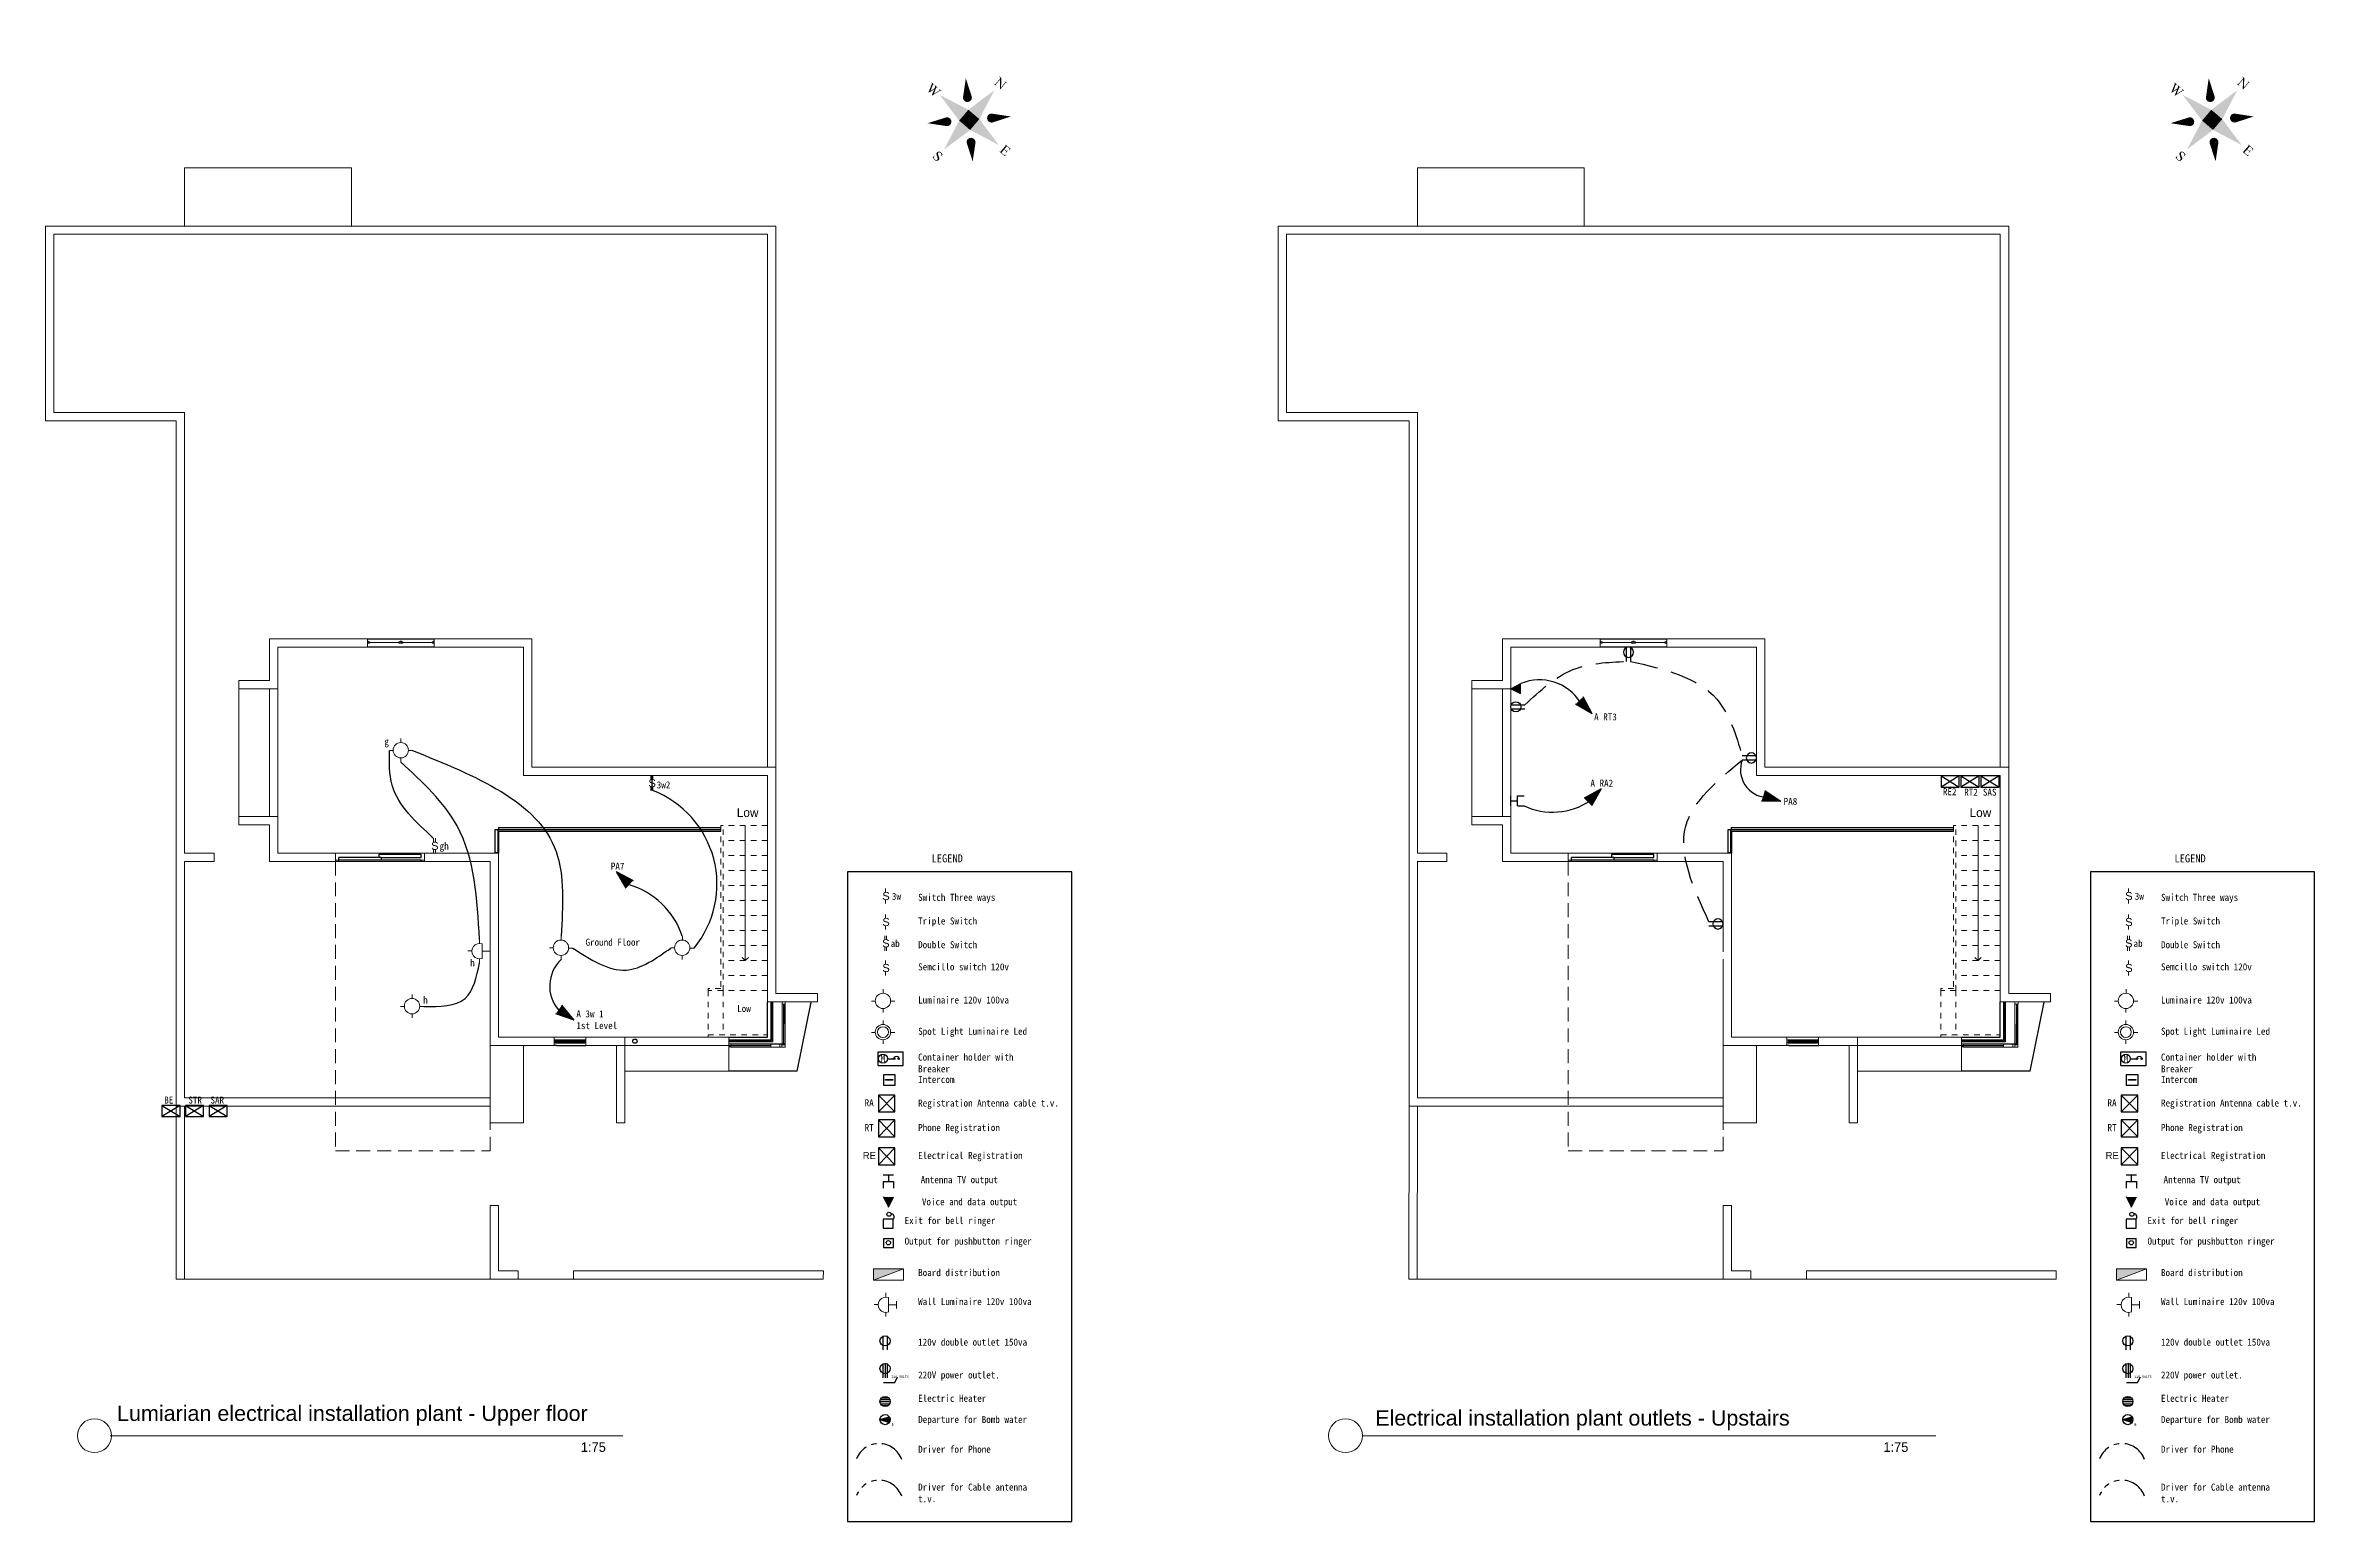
# Model space of a CAD drawing. Header units: inches. Extents: x 41 to 213, y -29 to -2.
# Drawn here: x 85.72 to 126.54, y -28.76 to -2.21 of the extents above; entities that cross this region are included whole.
import ezdxf

# ---------------------------------------------------------------- set-up
doc = ezdxf.new("R2010")
doc.units = ezdxf.units.IN
doc.header["$MEASUREMENT"] = 0
for name, pattern in [('ACAD_ISO04W100', [30, 24, -3, 0, -3]), ('ACAD_ISO05W100', [33, 24, -3, 0, -3, 0, -3]), ('DASHED', [0.75, 0.5, -0.25]), ('HIDDEN', [0.375, 0.25, -0.125]), ('Overhead', [0.003969, 0.002381, -0.001587])]:
    doc.linetypes.add(name, pattern=pattern)
for name, color, linetype in [('04', 4, 'Continuous'), ('ELECTRICAS', 3, 'DASHED'), ('ELIGHTCLG', 3, 'Continuous'), ('ESWITCH', 2, 'Continuous'), ('L-LUMINARIAS', 6, 'Continuous')]:
    doc.layers.add(name, color=color, linetype=linetype)
for name, color, linetype, lineweight in [('A-FLORHRM', 1, 'Continuous', 9), ('A-FLORSTM', 2, 'Continuous', 9), ('A-GLAZIDM', 7, 'Continuous', 0), ('A-SECTMBM', 5, 'Overhead', 9), ('DIM', 6, 'Continuous', 18), ('inne_gulv', 252, 'Continuous', 15), ('LEYENDA', 161, 'Continuous', 20), ('SectionCutEdges', 6, 'Continuous', 35), ('TARJETA', 7, 'Continuous', 0), ('textos', 7, 'Continuous', 18)]:
    doc.layers.add(name, color=color, linetype=linetype, lineweight=lineweight)
doc.styles.add('ARCHISEL', font='archisel.shx', dxfattribs={"height": 0.55})
doc.styles.add('F-1', font='arial.ttf', dxfattribs={"height": 0.3})

msp = doc.modelspace()

# ---------------------------------------------------------------- texts
at = {"lineweight": 9, "char_height": 0.27677, "attachment_point": 1}
for s, insert, width in [('{\\fArial|b0|i0|c0|p34;Lumiarian electrical installation plant - Upper floor}', (87.007, -26.669), 9.28679), ('{\\fArial|b0|i0|c0|p34;Electrical installation plant outlets - Upstairs}', (109.639, -26.753), 10.36624)]:
    msp.add_mtext(s, dxfattribs=dict(at, insert=insert, width=width))
at = {"layer": 'TARJETA', "color": 3, "style": 'ARCHISEL'}
for p in [(95.35, -27.502), (118.779, -27.502)]:
    msp.add_text('1:75', height=0.173, rotation=0.024, dxfattribs=at).set_placement(p)
at = {"layer": 'textos', "color": 6}
for p in [(100.422, -22.237), (122.779, -22.237)]:
    msp.add_text('RE', height=0.1264, dxfattribs=at).set_placement(p)
at = {"layer": 'textos', "attachment_point": 1}
for s, insert, char_height, width in [('{\\fBatangChe|b0|i0|c0|p49;\\C6;A RT3}', (113.577, -14.222, 0), 0.1264, 2.16924), ('{\\fBatangChe|b0|i0|c0|p49;\\C6;g}', (91.817, -14.665), 0.1264, 2.07666), ('{\\fBatangChe|b0|i0|c0|p49;\\C6;3w2}', (96.715, -15.445, 0), 0.1264, 2.07666), ('{\\fBatangChe|b0|i0|c0|p49;\\C6;A RA2}', (113.511, -15.414, 0), 0.1264, 2.16924), ('{\\fBatangChe|b0|i0|c0|p49;\\C6;PA8}', (116.986, -15.742, 0), 0.1264, 2.16924), ('{\\fBatangChe|b0|i0|c0|p49;\\C6;RE2}', (119.851, -15.567), 0.1264, 2.07666), ('{\\fBatangChe|b0|i0|c0|p49;\\C6;gh}', (92.809, -16.544), 0.1264, 2.07666), ('{\\fBatangChe|b0|i0|c0|p49;\\C6;PA7}', (95.889, -16.907, 0), 0.1264, 2.07666), ('{\\fBatangChe|b0|i0|c0|p49;\\C6;LEGEND}', (101.66, -16.757, 0), 0.14469, 2.41476), ('{\\fBatangChe|b0|i0|c0|p49;\\C6;LEGEND}', (124.017, -16.757, 0), 0.14469, 2.41476), ('{\\fBatangChe|b0|i0|c0|p49;\\C6;3w}', (100.945, -17.448, 0), 0.1264, 2.07666), ('{\\fBatangChe|b0|i0|c0|p49;\\C6;Switch Three ways}', (101.417, -17.467, 0), 0.1264, 2.10957), ('{\\fBatangChe|b0|i0|c0|p49;\\C6;3w}', (123.302, -17.448, 0), 0.1264, 2.07666), ('{\\fBatangChe|b0|i0|c0|p49;\\C6;Switch Three ways}', (123.774, -17.467, 0), 0.1264, 2.10957), ('{\\fBatangChe|b0|i0|c0|p49;\\C6;Triple Switch}', (101.417, -17.892, 0), 0.1264, 2.10957), ('{\\fBatangChe|b0|i0|c0|p49;\\C6;Triple Switch}', (123.774, -17.892, 0), 0.1264, 2.10957), ('{\\fBatangChe|b0|i0|c0|p49;\\C6;Ground Floor}', (95.434, -18.274), 0.1264, 2.07666), ('{\\fBatangChe|b0|i0|c0|p49;\\C6;ab}', (100.923, -18.296, 0), 0.1264, 2.07666), ('{\\fBatangChe|b0|i0|c0|p49;\\C6;Double Switch}', (101.417, -18.319, 0), 0.1264, 2.10957), ('{\\fBatangChe|b0|i0|c0|p49;\\C6;ab}', (123.28, -18.296, 0), 0.1264, 2.07666), ('{\\fBatangChe|b0|i0|c0|p49;\\C6;Double Switch}', (123.774, -18.319, 0), 0.1264, 2.10957), ('{\\fBatangChe|b0|i0|c0|p49;\\C6;h}', (93.359, -18.645), 0.1264, 2.07666), ('{\\fBatangChe|b0|i0|c0|p49;\\C6;Semcillo switch 120v}', (101.417, -18.717, 0), 0.1264, 2.10957), ('{\\fBatangChe|b0|i0|c0|p49;\\C6;Semcillo switch 120v}', (123.774, -18.717, 0), 0.1264, 2.10957), ('{\\fBatangChe|b0|i0|c0|p49;\\C6;h}', (92.514, -19.313), 0.1264, 2.07666), ('{\\fBatangChe|b0|i0|c0|p49;\\C6;A 3w 1\\P1st Level}', (95.269, -19.562, 0), 0.1264, 2.16924), ('{\\fBatangChe|b0|i0|c0|p49;\\C6;Low}', (98.162, -19.467), 0.1264, 2.07666), ('{\\fBatangChe|b0|i0|c0|p49;\\C6;Luminaire 120v 100va}', (101.417, -19.313, 0), 0.1264, 2.07666), ('{\\fBatangChe|b0|i0|c0|p49;\\C6;Luminaire 120v 100va}', (123.774, -19.313, 0), 0.1264, 2.07666), ('{\\fBatangChe|b0|i0|c0|p49;\\C6;Spot Light Luminaire Led }', (101.417, -19.876, 0), 0.1264, 2.07666), ('{\\fBatangChe|b0|i0|c0|p49;\\C6;Spot Light Luminaire Led }', (123.774, -19.876, 0), 0.1264, 2.07666), ('{\\fBatangChe|b0|i0|c0|p49;\\C6;M}', (100.743, -20.364), 0.1264, 2.07666), ('{\\fBatangChe|b0|i0|c0|p49;\\C6;Container holder with Breaker }', (101.417, -20.34, 0), 0.1264, 2.23063), ('{\\fBatangChe|b0|i0|c0|p49;\\C6;M}', (123.101, -20.364), 0.1264, 2.07666), ('{\\fBatangChe|b0|i0|c0|p49;\\C6;Container holder with Breaker }', (123.774, -20.34, 0), 0.1264, 2.23063), ('{\\fBatangChe|b0|i0|c0|p49;\\C6;Intercom}', (101.417, -20.743, 0), 0.1264, 2.07666), ('{\\fBatangChe|b0|i0|c0|p49;\\C6;Intercom}', (123.774, -20.743, 0), 0.1264, 2.07666), ('{\\fBatangChe|b0|i0|c0|p49;\\C6;BE}', (87.856, -21.112), 0.1264, 2.07666), ('{\\fBatangChe|b0|i0|c0|p49;\\C6;STR}', (88.289, -21.112), 0.1264, 2.07666), ('{\\fBatangChe|b0|i0|c0|p49;\\C6;SAR}', (88.687, -21.112), 0.1264, 2.07666), ('{\\fBatangChe|b0|i0|c0|p49;\\C6;RA}', (100.455, -21.162), 0.1264, 2.07666), ('{\\fBatangChe|b0|i0|c0|p49;\\C6;Registration Antenna cable t.v.}', (101.417, -21.166, 0), 0.1264, 2.55867), ('{\\fBatangChe|b0|i0|c0|p49;\\C6;RA}', (122.812, -21.162), 0.1264, 2.07666), ('{\\fBatangChe|b0|i0|c0|p49;\\C6;Registration Antenna cable t.v.}', (123.774, -21.166, 0), 0.1264, 2.55867), ('{\\fBatangChe|b0|i0|c0|p49;\\C6;RT}', (100.455, -21.609), 0.1264, 2.07666), ('{\\fBatangChe|b0|i0|c0|p49;\\C6;Phone Registration}', (101.417, -21.607, 0), 0.1264, 2.56389), ('{\\fBatangChe|b0|i0|c0|p49;\\C6;RT}', (122.812, -21.609), 0.1264, 2.07666), ('{\\fBatangChe|b0|i0|c0|p49;\\C6;Phone Registration}', (123.774, -21.607, 0), 0.1264, 2.56389), ('{\\fBatangChe|b0|i0|c0|p49;\\C6;Electrical Registration}', (101.417, -22.109, 0), 0.1264, 2.56389), ('{\\fBatangChe|b0|i0|c0|p49;\\C6;Electrical Registration}', (123.774, -22.109, 0), 0.1264, 2.56389), ('{\\fBatangChe|b0|i0|c0|p49;\\C6;Antenna TV output}', (101.463, -22.544), 0.1264, 2.07666), ('{\\fBatangChe|b0|i0|c0|p49;\\C6;Antenna TV output}', (123.82, -22.544), 0.1264, 2.07666), ('{\\fBatangChe|b0|i0|c0|p49;\\C6;Voice and data output}', (101.485, -22.941, 0), 0.1264, 2.07666), ('{\\fBatangChe|b0|i0|c0|p49;\\C6;Voice and data output}', (123.842, -22.941, 0), 0.1264, 2.07666), ('{\\fBatangChe|b0|i0|c0|p49;\\C6;Output for pushbutton ringer}', (101.174, -23.649, 0), 0.1264, 2.5467), ('{\\fBatangChe|b0|i0|c0|p49;\\C6;Exit for bell ringer}', (101.174, -23.279, 0), 0.1264, 2.5467), ('{\\fBatangChe|b0|i0|c0|p49;\\C6;Output for pushbutton ringer}', (123.531, -23.649, 0), 0.1264, 2.5467), ('{\\fBatangChe|b0|i0|c0|p49;\\C6;Exit for bell ringer}', (123.531, -23.279, 0), 0.1264, 2.5467), ('{\\fBatangChe|b0|i0|c0|p49;\\C6;Board distribution}', (101.417, -24.215, 0), 0.1264, 2.07666), ('{\\fBatangChe|b0|i0|c0|p49;\\C6;Board distribution}', (123.774, -24.215, 0), 0.1264, 2.07666), ('{\\fBatangChe|b0|i0|c0|p49;\\C6;Wall Luminaire 120v 100va}', (101.417, -24.736, 0), 0.1264, 2.07666), ('{\\fBatangChe|b0|i0|c0|p49;\\C6;Wall Luminaire 120v 100va}', (123.774, -24.736, 0), 0.1264, 2.07666), ('{\\fBatangChe|b0|i0|c0|p49;\\C6;120v double outlet 150va}', (101.417, -25.465, 0), 0.1264, 2.67759), ('{\\fBatangChe|b0|i0|c0|p49;\\C6;120v double outlet 150va}', (123.774, -25.465, 0), 0.1264, 2.67759), ('{\\fBatangChe|b0|i0|c0|p49;\\C6;220V power outlet.}', (101.417, -26.056, 0), 0.1264, 2.67759), ('{\\fBatangChe|b0|i0|c0|p49;\\C6;220V power outlet.}', (123.774, -26.056, 0), 0.1264, 2.67759), ('{\\fBatangChe|b0|i0|c0|p49;\\C6;220 VOLTS}', (100.94, -26.128, 0), 0.04386, 0.92909), ('{\\fBatangChe|b0|i0|c0|p49;\\C6;Electric Heater}', (101.417, -26.476, 0), 0.1264, 2.67759), ('{\\fBatangChe|b0|i0|c0|p49;\\C6;220 VOLTS}', (123.298, -26.128, 0), 0.04386, 0.92909), ('{\\fBatangChe|b0|i0|c0|p49;\\C6;Electric Heater}', (123.774, -26.476, 0), 0.1264, 2.67759), ('{\\fBatangChe|b0|i0|c0|p49;\\C6;Departure for Bomb water}', (101.417, -26.856, 0), 0.1264, 2.67759), ('{\\fBatangChe|b0|i0|c0|p49;\\C6;Departure for Bomb water}', (123.774, -26.856, 0), 0.1264, 2.67759), ('{\\fBatangChe|b0|i0|c0|p49;\\C6;B}', (100.94, -26.99, 0), 0.04386, 0.92909), ('{\\fBatangChe|b0|i0|c0|p49;\\C6;B}', (123.298, -26.99, 0), 0.04386, 0.92909), ('{\\fBatangChe|b0|i0|c0|p49;\\C6;Driver for Phone}', (101.417, -27.391, 0), 0.1264, 2.07666), ('{\\fBatangChe|b0|i0|c0|p49;\\C6;Driver for Phone}', (123.774, -27.391, 0), 0.1264, 2.07666), ('{\\fBatangChe|b0|i0|c0|p49;\\C6;Driver for Cable antenna t.v.}', (101.417, -28.072, 0), 0.1264, 2.07666), ('{\\fBatangChe|b0|i0|c0|p49;\\C6;Driver for Cable antenna t.v.}', (123.774, -28.072, 0), 0.1264, 2.07666)]:
    msp.add_mtext(s, dxfattribs=dict(at, insert=insert, char_height=char_height, width=width))

# ---------------------------------------------------------------- blocks, each defined once
blk = doc.blocks.new('norte-26')
for points in [[(-0.34, 3.44), (-0.18, 3.45), (-0.34, 3.45)], [(-0.18, 3.45), (-0.34, 3.44), (-0.32, 3.43)], [(-0.18, 3.45), (-0.32, 3.43), (-0.3, 3.43)], [(-0.18, 3.45), (-0.3, 3.43), (-0.28, 3.42)], [(-0.18, 3.45), (-0.28, 3.42), (-0.26, 3.41)], [(-0.18, 3.45), (-0.26, 3.41), (-0.25, 3.4)], [(-0.18, 3.45), (-0.25, 3.4), (-0.22, 3.37)], [(-0.18, 3.45), (-0.22, 3.37), (-0.18, 3.32)], [(-0.22, 3.37), (-0.22, 2.95), (-0.18, 3.32)], [(-0.18, 3.32), (-0.22, 2.95), (-0.18, 2.95)], [(-0.18, 3.45), (-0.18, 3.32), (0.2, 2.98)], [(-0.18, 3.32), (0.22, 2.83), (0.2, 2.98)], [(0.33, 3.44), (0.33, 3.45), (0.11, 3.45)], [(0.11, 3.45), (0.3, 3.44), (0.33, 3.44)], [(0.11, 3.45), (0.11, 3.44), (0.3, 3.44)], [(0.3, 3.44), (0.11, 3.44), (0.13, 3.44)], [(0.13, 3.44), (0.15, 3.44), (0.29, 3.44)], [(0.3, 3.44), (0.13, 3.44), (0.29, 3.44)], [(0.15, 3.44), (0.16, 3.43), (0.29, 3.44)], [(0.29, 3.44), (0.16, 3.43), (0.27, 3.43)], [(0.16, 3.43), (0.17, 3.43), (0.27, 3.43)], [(0.17, 3.43), (0.18, 3.42), (0.26, 3.43)], [(0.27, 3.43), (0.17, 3.43), (0.26, 3.43)], [(0.26, 3.43), (0.18, 3.42), (0.25, 3.42)], [(0.18, 3.42), (0.19, 3.41), (0.25, 3.42)], [(0.25, 3.42), (0.19, 3.41), (0.24, 3.39)], [(0.19, 3.41), (0.19, 3.39), (0.24, 3.39)], [(0.19, 3.39), (0.2, 3.37), (0.24, 3.39)], [(0.24, 3.39), (0.2, 3.37), (0.24, 3.35)], [(0.2, 3.37), (0.2, 3.35), (0.24, 3.35)], [(0.2, 3.35), (0.2, 2.98), (0.24, 2.83)], [(0.24, 3.35), (0.2, 3.35), (0.24, 2.83)], [(0.2, 2.98), (0.22, 2.83), (0.24, 2.83)], [(-1.94, 1.94), (-1.25, 0.84), (-1.94, 1.94), (-0.84, 1.26)], [(-0.01, 2.55), (-0.48, 0.48), (-0.01, 2.55), (0.46, 0.48)], [(-0.31, 2.85), (-0.31, 2.84), (-0.09, 2.84)], [(-0.09, 2.84), (-0.29, 2.85), (-0.31, 2.85)], [(-0.09, 2.85), (-0.29, 2.85), (-0.09, 2.84)], [(-0.29, 2.85), (-0.09, 2.85), (-0.12, 2.85)], [(-0.13, 2.85), (-0.29, 2.85), (-0.12, 2.85)], [(-0.27, 2.85), (-0.29, 2.85), (-0.13, 2.85)], [(-0.15, 2.86), (-0.27, 2.85), (-0.13, 2.85)], [(-0.26, 2.86), (-0.27, 2.85), (-0.15, 2.86)], [(-0.24, 2.87), (-0.26, 2.86), (-0.16, 2.86)], [(-0.16, 2.86), (-0.26, 2.86), (-0.15, 2.86)], [(-0.23, 2.88), (-0.24, 2.87), (-0.17, 2.87)], [(-0.17, 2.87), (-0.24, 2.87), (-0.16, 2.86)], [(-0.22, 2.95), (-0.23, 2.9), (-0.18, 2.92)], [(-0.18, 2.92), (-0.23, 2.9), (-0.18, 2.9)], [(-0.18, 2.9), (-0.23, 2.88), (-0.18, 2.88)], [(-0.23, 2.9), (-0.23, 2.88), (-0.18, 2.9)], [(-0.18, 2.88), (-0.23, 2.88), (-0.17, 2.87)], [(-0.18, 2.95), (-0.22, 2.95), (-0.18, 2.92)], [(1.92, 1.94), (0.82, 1.26), (1.92, 1.94), (1.24, 0.84)], [(-3.24, 0.27), (-3.24, 0.29), (-3.47, 0.29)], [(-3.47, 0.29), (-3.25, 0.27), (-3.24, 0.27)], [(-3.47, 0.29), (-3.47, 0.27), (-3.25, 0.27)], [(-3.47, 0.27), (-3.44, 0.27), (-3.27, 0.27)], [(-3.25, 0.27), (-3.47, 0.27), (-3.27, 0.27)], [(-3.44, 0.27), (-3.42, 0.26), (-3.27, 0.27)], [(-3.27, 0.27), (-3.42, 0.26), (-3.29, 0.26)], [(-3.42, 0.26), (-3.41, 0.25), (-3.29, 0.26)], [(-3.29, 0.26), (-3.41, 0.25), (-3.3, 0.25)], [(-3.41, 0.25), (-3.4, 0.24), (-3.3, 0.25)], [(-3.3, 0.25), (-3.4, 0.24), (-3.3, 0.24)], [(-3.4, 0.24), (-3.37, 0.17), (-3.3, 0.24)], [(-3.3, 0.24), (-3.37, 0.17), (-3.3, 0.21)], [(-3.3, 0.21), (-3.37, 0.17), (-3.28, 0.16)], [(-3.37, 0.17), (-3.2, -0.34), (-3.28, 0.16)], [(-3.28, 0.16), (-3.2, -0.34), (-3.16, -0.18)], [(-2.94, 0.27), (-2.94, 0.29), (-3.18, 0.29)], [(-3.18, 0.29), (-2.96, 0.27), (-2.94, 0.27)], [(-3.18, 0.29), (-3.18, 0.27), (-2.96, 0.27)], [(-3.18, 0.27), (-3.16, 0.27), (-2.98, 0.27)], [(-2.96, 0.27), (-3.18, 0.27), (-2.98, 0.27)], [(-3.04, 0.05), (-3.16, -0.18), (-3.17, -0.34)], [(-3.16, 0.27), (-3.13, 0.26), (-3, 0.26)], [(-2.98, 0.27), (-3.16, 0.27), (-3, 0.26)], [(-3.07, 0.11), (-3.16, -0.18), (-3.04, 0.05)], [(-3.13, 0.26), (-3.12, 0.24), (-3.01, 0.25)], [(-3, 0.26), (-3.13, 0.26), (-3.01, 0.25)], [(-3.01, 0.25), (-3.12, 0.24), (-3.01, 0.23)], [(-3.12, 0.24), (-3.1, 0.2), (-3.01, 0.23)], [(-3.01, 0.23), (-3.1, 0.2), (-3, 0.2)], [(-3.1, 0.2), (-3.08, 0.16), (-3, 0.2)], [(-3, 0.2), (-3.08, 0.16), (-2.99, 0.15)], [(-3.08, 0.16), (-3.07, 0.11), (-2.99, 0.15)], [(-2.99, 0.15), (-3.07, 0.11), (-3.04, 0.05)], [(-2.99, 0.15), (-3.04, 0.05), (-2.87, -0.19)], [(-3.04, 0.05), (-2.91, -0.34), (-2.87, -0.19)], [(-2.72, 0.16), (-2.76, 0.16), (-2.88, -0.34)], [(-2.76, 0.16), (-2.87, -0.19), (-2.88, -0.34)], [(-2.63, 0.27), (-2.63, 0.29), (-2.81, 0.29)], [(-2.81, 0.29), (-2.81, 0.27), (-2.63, 0.27)], [(-2.81, 0.27), (-2.79, 0.27), (-2.65, 0.27)], [(-2.63, 0.27), (-2.81, 0.27), (-2.65, 0.27)], [(-2.79, 0.27), (-2.77, 0.27), (-2.65, 0.27)], [(-2.77, 0.27), (-2.76, 0.26), (-2.67, 0.26)], [(-2.65, 0.27), (-2.77, 0.27), (-2.67, 0.26)], [(-2.76, 0.26), (-2.75, 0.25), (-2.68, 0.25)], [(-2.67, 0.26), (-2.76, 0.26), (-2.68, 0.25)], [(-2.75, 0.2), (-2.76, 0.16), (-2.72, 0.16)], [(-2.75, 0.25), (-2.74, 0.24), (-2.68, 0.25)], [(-2.7, 0.23), (-2.75, 0.2), (-2.71, 0.2)], [(-2.74, 0.23), (-2.75, 0.2), (-2.7, 0.23)], [(-2.71, 0.2), (-2.75, 0.2), (-2.72, 0.16)], [(-2.68, 0.25), (-2.74, 0.24), (-2.7, 0.23)], [(-2.74, 0.24), (-2.74, 0.23), (-2.7, 0.23)], [(-2.54, 0.01), (-0.48, -0.45), (-2.54, 0.01), (-0.48, 0.48)], [(-1.25, 0.84), (-1.21, 0.8), (-1.23, 0.86), (-1.14, 0.77)], [(-1.23, 0.86), (-1.14, 0.77), (-1.2, 0.9), (-1.05, 0.76)], [(-1.2, 0.9), (-1.05, 0.76), (-1.16, 0.94), (-0.98, 0.76)], [(-1.16, 0.94), (-0.98, 0.76), (-1.12, 0.98), (-0.93, 0.78)], [(-1.12, 0.98), (-0.93, 0.78), (-1.08, 1.01), (-0.88, 0.81)], [(-1.08, 1.01), (-0.88, 0.81), (-1.05, 1.05), (-0.84, 0.84)], [(-1.05, 1.05), (-0.84, 0.84), (-1.01, 1.09), (-0.81, 0.88)], [(-1.01, 1.09), (-0.81, 0.88), (-0.97, 1.13), (-0.78, 0.93)], [(-0.97, 1.13), (-0.78, 0.93), (-0.93, 1.16), (-0.76, 0.99)], [(-0.93, 1.16), (-0.76, 0.99), (-0.9, 1.2), (-0.75, 1.06)], [(-0.9, 1.2), (-0.75, 1.06), (-0.86, 1.24), (-0.77, 1.15)], [(-0.86, 1.24), (-0.77, 1.15), (-0.84, 1.26), (-0.8, 1.2)], [(-0.48, 0.48), (0.46, 0.48), (-0.48, -0.45), (0.46, -0.45)], [(2.52, 0.01), (0.46, 0.48), (2.52, 0.01), (0.46, -0.45)], [(0.84, 1.24), (0.75, 1.15), (0.88, 1.2), (0.73, 1.06)], [(0.88, 1.2), (0.73, 1.06), (0.92, 1.16), (0.74, 0.99)], [(0.92, 1.16), (0.74, 0.99), (0.95, 1.13), (0.76, 0.93)], [(0.82, 1.26), (0.78, 1.21), (0.84, 1.24), (0.75, 1.15)], [(0.95, 1.13), (0.76, 0.93), (0.99, 1.09), (0.79, 0.88)], [(0.99, 1.09), (0.79, 0.88), (1.03, 1.05), (0.82, 0.84)], [(1.03, 1.05), (0.82, 0.84), (1.07, 1.01), (0.86, 0.81)], [(1.07, 1.01), (0.86, 0.81), (1.1, 0.98), (0.91, 0.78)], [(1.1, 0.98), (0.91, 0.78), (1.14, 0.94), (0.96, 0.76)], [(1.14, 0.94), (0.96, 0.76), (1.18, 0.9), (1.03, 0.76)], [(1.18, 0.9), (1.03, 0.76), (1.21, 0.86), (1.12, 0.77)], [(1.21, 0.86), (1.12, 0.77), (1.24, 0.84), (1.18, 0.8)], [(2.8, 0.31), (3.27, 0.32), (2.8, 0.32)], [(3.27, 0.32), (2.8, 0.31), (2.82, 0.31)], [(3.27, 0.32), (2.82, 0.31), (3.18, 0.29)], [(2.82, 0.31), (2.84, 0.31), (3.18, 0.29)], [(2.84, 0.31), (2.86, 0.3), (3.18, 0.29)], [(2.86, 0.3), (2.98, 0.29), (3.14, 0.29)], [(2.86, 0.3), (3.14, 0.29), (3.18, 0.29)], [(2.86, 0.3), (2.87, 0.3), (2.98, 0.29)], [(2.87, 0.3), (2.88, 0.29), (2.98, 0.29)], [(2.98, 0.29), (2.88, 0.29), (2.88, 0.28)], [(2.98, 0.29), (2.88, 0.28), (2.98, 0.04)], [(2.88, 0.28), (2.89, 0.26), (2.98, 0.04)], [(2.89, 0.26), (2.89, 0.24), (2.98, 0.04)], [(2.89, 0.24), (2.89, 0.21), (2.98, 0.04)], [(2.89, 0.21), (2.89, -0.19), (2.98, 0.04)], [(2.98, 0.04), (2.89, -0.19), (2.98, 0.01)], [(2.98, 0.01), (2.89, -0.19), (2.98, -0.19)], [(2.98, 0.01), (3.11, 0.04), (2.98, 0.04)], [(3.11, 0.04), (2.98, 0.01), (3.11, 0.01)], [(3.11, 0.04), (3.11, 0.01), (3.14, 0.01)], [(3.11, 0.04), (3.14, 0.01), (3.16, 0)], [(3.11, 0.04), (3.16, 0), (3.18, -0.01)], [(3.13, 0.04), (3.11, 0.04), (3.18, -0.01)], [(3.15, 0.05), (3.13, 0.04), (3.18, -0.01)], [(3.15, 0.05), (3.18, -0.01), (3.19, -0.02)], [(3.16, 0.05), (3.15, 0.05), (3.19, -0.02)], [(3.17, 0.06), (3.16, 0.05), (3.21, -0.08)], [(3.16, 0.05), (3.19, -0.02), (3.21, -0.08)], [(3.18, 0.07), (3.17, 0.06), (3.21, -0.08)], [(3.27, 0.32), (3.18, 0.29), (3.2, 0.28)], [(3.19, 0.09), (3.18, 0.07), (3.21, -0.08)], [(3.2, 0.11), (3.19, 0.09), (3.21, -0.08)], [(3.27, 0.32), (3.2, 0.28), (3.22, 0.27)], [(3.2, 0.11), (3.21, 0.13), (3.2, 0.13)], [(3.21, 0.13), (3.2, 0.11), (3.21, -0.08)], [(3.27, 0.32), (3.22, 0.27), (3.24, 0.25)], [(3.27, 0.32), (3.24, 0.25), (3.28, 0.19)], [(3.24, 0.25), (3.25, 0.23), (3.28, 0.19)], [(3.25, 0.23), (3.26, 0.19), (3.28, 0.19)], [(-3.16, -0.18), (-3.2, -0.34), (-3.17, -0.34)], [(-2.87, -0.19), (-2.91, -0.34), (-2.88, -0.34)], [(-1.94, -1.91), (-0.84, -1.23), (-1.94, -1.91), (-1.25, -0.82)], [(-1.23, -0.84), (-1.14, -0.75), (-1.25, -0.82), (-1.2, -0.77)], [(-1.2, -0.88), (-1.05, -0.73), (-1.23, -0.84), (-1.14, -0.75)], [(-1.16, -0.91), (-0.98, -0.74), (-1.2, -0.88), (-1.05, -0.73)], [(-1.12, -0.95), (-0.93, -0.76), (-1.16, -0.91), (-0.98, -0.74)], [(-1.08, -0.99), (-0.88, -0.78), (-1.12, -0.95), (-0.93, -0.76)], [(-1.05, -1.02), (-0.84, -0.82), (-1.08, -0.99), (-0.88, -0.78)], [(-1.01, -1.06), (-0.81, -0.86), (-1.05, -1.02), (-0.84, -0.82)], [(-0.97, -1.1), (-0.78, -0.91), (-1.01, -1.06), (-0.81, -0.86)], [(-0.93, -1.14), (-0.76, -0.96), (-0.97, -1.1), (-0.78, -0.91)], [(-0.9, -1.17), (-0.75, -1.03), (-0.93, -1.14), (-0.76, -0.96)], [(-0.86, -1.21), (-0.77, -1.12), (-0.9, -1.17), (-0.75, -1.03)], [(-0.84, -1.23), (-0.8, -1.18), (-0.86, -1.21), (-0.77, -1.12)], [(-0.01, -2.52), (0.46, -0.45), (-0.01, -2.52), (-0.48, -0.45)], [(0.92, -1.14), (0.74, -0.96), (0.88, -1.17), (0.73, -1.03)], [(0.88, -1.17), (0.73, -1.03), (0.84, -1.21), (0.75, -1.12)], [(0.95, -1.1), (0.76, -0.91), (0.92, -1.14), (0.74, -0.96)], [(0.84, -1.21), (0.75, -1.12), (0.82, -1.23), (0.78, -1.18)], [(0.99, -1.06), (0.79, -0.86), (0.95, -1.1), (0.76, -0.91)], [(1.03, -1.02), (0.82, -0.82), (0.99, -1.06), (0.79, -0.86)], [(1.07, -0.99), (0.86, -0.78), (1.03, -1.02), (0.82, -0.82)], [(1.92, -1.91), (1.24, -0.82), (1.92, -1.91), (0.82, -1.23)], [(1.1, -0.95), (0.91, -0.76), (1.07, -0.99), (0.86, -0.78)], [(1.14, -0.91), (0.96, -0.74), (1.1, -0.95), (0.91, -0.76)], [(1.18, -0.88), (1.03, -0.73), (1.14, -0.91), (0.96, -0.74)], [(1.21, -0.84), (1.12, -0.75), (1.18, -0.88), (1.03, -0.73)], [(1.24, -0.82), (1.19, -0.78), (1.21, -0.84), (1.12, -0.75)], [(2.8, -0.28), (2.8, -0.29), (3.27, -0.29)], [(3.27, -0.29), (2.82, -0.28), (2.8, -0.28)], [(2.84, -0.28), (2.82, -0.28), (3.27, -0.29)], [(2.86, -0.27), (2.84, -0.28), (3.27, -0.29)], [(3.03, -0.26), (2.86, -0.27), (3.27, -0.29)], [(3, -0.26), (2.86, -0.27), (3.03, -0.26)], [(2.88, -0.26), (2.86, -0.27), (3, -0.26)], [(2.98, -0.25), (2.88, -0.26), (2.99, -0.26)], [(2.89, -0.25), (2.88, -0.26), (2.98, -0.25)], [(2.99, -0.26), (2.88, -0.26), (3, -0.26)], [(2.98, -0.19), (2.89, -0.22), (2.98, -0.23)], [(2.89, -0.19), (2.89, -0.22), (2.98, -0.19)], [(2.89, -0.22), (2.89, -0.25), (2.98, -0.23)], [(2.98, -0.23), (2.89, -0.25), (2.98, -0.24)], [(2.98, -0.24), (2.89, -0.25), (2.98, -0.25)], [(3.27, -0.29), (3.13, -0.26), (3.03, -0.26)], [(3.17, -0.26), (3.13, -0.26), (3.27, -0.29)], [(3.2, -0.25), (3.17, -0.26), (3.27, -0.29)], [(3.19, -0.02), (3.19, -0.04), (3.21, -0.08)], [(3.19, -0.04), (3.2, -0.08), (3.21, -0.08)], [(3.23, -0.24), (3.2, -0.25), (3.27, -0.29)], [(3.25, -0.22), (3.23, -0.24), (3.27, -0.29)], [(3.28, -0.19), (3.25, -0.22), (3.27, -0.29)], [(3.32, -0.14), (3.28, -0.19), (3.27, -0.29)], [(3.28, -0.19), (3.32, -0.14), (3.31, -0.14)], [(-0.23, -2.93), (-0.24, -2.96), (-0.16, -2.94)], [(-0.16, -2.94), (-0.24, -2.96), (-0.16, -2.96)], [(-0.16, -2.96), (-0.24, -2.96), (-0.15, -2.97)], [(-0.22, -2.9), (-0.23, -2.93), (-0.16, -2.91)], [(-0.16, -2.91), (-0.23, -2.93), (-0.16, -2.93)], [(-0.16, -2.93), (-0.23, -2.93), (-0.16, -2.94)], [(-0.21, -2.87), (-0.22, -2.9), (-0.15, -2.88)], [(-0.15, -2.88), (-0.22, -2.9), (-0.16, -2.9)], [(-0.16, -2.9), (-0.22, -2.9), (-0.16, -2.91)], [(-0.12, -2.85), (-0.21, -2.87), (-0.13, -2.86)], [(-0.19, -2.85), (-0.21, -2.87), (-0.12, -2.85)], [(-0.13, -2.86), (-0.21, -2.87), (-0.15, -2.88)], [(-0.16, -2.83), (-0.19, -2.85), (-0.08, -2.84)], [(-0.1, -2.84), (-0.19, -2.85), (-0.12, -2.85)], [(-0.08, -2.84), (-0.19, -2.85), (-0.1, -2.84)], [(0.02, -2.81), (-0.16, -2.83), (0.04, -2.82)], [(-0.13, -2.81), (-0.16, -2.83), (0.02, -2.81)], [(0.04, -2.82), (-0.16, -2.83), (0.07, -2.83)], [(-0.16, -2.83), (-0.08, -2.84), (-0.06, -2.84)], [(-0.16, -2.83), (-0.06, -2.84), (0.07, -2.83)], [(-0.09, -2.8), (-0.13, -2.81), (-0.01, -2.81)], [(-0.01, -2.81), (-0.13, -2.81), (0.02, -2.81)], [(-0.06, -2.8), (-0.09, -2.8), (-0.03, -2.8)], [(-0.03, -2.8), (-0.09, -2.8), (-0.01, -2.81)], [(0.07, -2.83), (-0.06, -2.84), (0.08, -2.84)], [(0.08, -2.84), (-0.06, -2.84), (-0.04, -2.84)], [(0.08, -2.84), (-0.04, -2.84), (-0.02, -2.84)], [(0.08, -2.84), (-0.02, -2.84), (0, -2.85)], [(0.08, -2.84), (0, -2.85), (0.02, -2.86)], [(0.08, -2.84), (0.02, -2.86), (0.04, -2.87)], [(0.08, -2.84), (0.04, -2.87), (0.06, -2.88)], [(0.08, -2.84), (0.06, -2.88), (0.07, -2.9)], [(0.08, -2.84), (0.07, -2.9), (0.08, -2.91)], [(0.09, -2.83), (0.08, -2.84), (0.12, -3.01)], [(0.08, -2.84), (0.08, -2.91), (0.09, -2.93)], [(0.08, -2.84), (0.09, -2.93), (0.12, -3.01)], [(0.1, -2.83), (0.09, -2.83), (0.12, -3.01)], [(0.09, -2.93), (0.1, -2.96), (0.12, -3.01)], [(0.1, -2.82), (0.12, -2.8), (0.11, -2.8)], [(0.12, -2.8), (0.1, -2.82), (0.12, -3.01)], [(0.1, -2.82), (0.1, -2.83), (0.12, -3.01)], [(0.1, -2.96), (0.1, -2.98), (0.12, -3.01)], [(-0.24, -2.96), (-0.23, -3), (-0.15, -2.97)], [(-0.15, -2.97), (-0.23, -3), (-0.14, -2.98)], [(-0.14, -2.98), (-0.23, -3), (-0.13, -3)], [(-0.23, -3), (-0.22, -3.04), (-0.1, -3.02)], [(-0.13, -3), (-0.23, -3), (-0.1, -3.02)], [(-0.2, -3.29), (-0.22, -3.23), (-0.23, -3.23)], [(-0.23, -3.23), (-0.23, -3.44), (-0.2, -3.29)], [(-0.2, -3.29), (-0.23, -3.44), (-0.19, -3.33)], [(-0.19, -3.33), (-0.23, -3.44), (-0.17, -3.35)], [(-0.17, -3.35), (-0.23, -3.44), (-0.21, -3.41)], [(-0.21, -3.41), (-0.23, -3.44), (-0.21, -3.42)], [(-0.21, -3.42), (-0.23, -3.44), (-0.22, -3.44)], [(-0.1, -3.02), (-0.22, -3.04), (-0.06, -3.05)], [(-0.22, -3.04), (-0.2, -3.07), (-0.06, -3.05)], [(-0.17, -3.35), (-0.21, -3.41), (-0.16, -3.36)], [(-0.16, -3.36), (-0.21, -3.41), (-0.2, -3.41)], [(-0.06, -3.05), (-0.2, -3.07), (-0.02, -3.07)], [(-0.2, -3.07), (-0.17, -3.09), (-0.02, -3.07)], [(-0.16, -3.36), (-0.2, -3.41), (-0.14, -3.37)], [(-0.14, -3.37), (-0.2, -3.41), (-0.13, -3.39)], [(-0.13, -3.39), (-0.2, -3.41), (-0.19, -3.4)], [(-0.13, -3.39), (-0.19, -3.4), (-0.11, -3.4)], [(-0.19, -3.4), (-0.17, -3.41), (-0.06, -3.41)], [(-0.08, -3.4), (-0.19, -3.4), (-0.06, -3.41)], [(-0.11, -3.4), (-0.19, -3.4), (-0.08, -3.4)], [(-0.02, -3.07), (-0.17, -3.09), (0.05, -3.11)], [(-0.17, -3.09), (-0.13, -3.12), (0.05, -3.11)], [(-0.17, -3.41), (-0.13, -3.42), (-0.04, -3.41)], [(-0.06, -3.41), (-0.17, -3.41), (-0.04, -3.41)], [(0.05, -3.11), (-0.13, -3.12), (0.1, -3.14)], [(-0.13, -3.12), (-0.06, -3.16), (0.1, -3.14)], [(0.08, -3.41), (-0.13, -3.42), (0.05, -3.43)], [(-0.04, -3.41), (-0.13, -3.42), (0.08, -3.41)], [(-0.13, -3.42), (-0.08, -3.44), (0.05, -3.43)], [(0.05, -3.43), (-0.08, -3.44), (0.02, -3.44)], [(-0.08, -3.44), (-0.03, -3.44), (0.02, -3.44)], [(0.1, -3.14), (-0.06, -3.16), (0.13, -3.17)], [(-0.06, -3.16), (0, -3.2), (0.13, -3.17)], [(-0.01, -3.41), (-0.04, -3.41), (0.08, -3.41)], [(0.01, -3.4), (-0.01, -3.41), (0.08, -3.41)], [(0.13, -3.17), (0, -3.2), (0.15, -3.2)], [(0, -3.2), (0.03, -3.22), (0.15, -3.2)], [(0.03, -3.39), (0.01, -3.4), (0.08, -3.41)], [(0.15, -3.2), (0.03, -3.22), (0.16, -3.23)], [(0.03, -3.22), (0.05, -3.24), (0.16, -3.23)], [(0.05, -3.38), (0.03, -3.39), (0.11, -3.39)], [(0.11, -3.39), (0.03, -3.39), (0.08, -3.41)], [(0.16, -3.23), (0.05, -3.24), (0.17, -3.27)], [(0.05, -3.24), (0.07, -3.26), (0.17, -3.27)], [(0.14, -3.36), (0.05, -3.38), (0.11, -3.39)], [(0.06, -3.36), (0.05, -3.38), (0.14, -3.36)], [(0.07, -3.35), (0.06, -3.36), (0.14, -3.36)], [(0.07, -3.26), (0.08, -3.29), (0.17, -3.27)], [(0.15, -3.33), (0.07, -3.35), (0.14, -3.36)], [(0.08, -3.33), (0.07, -3.35), (0.15, -3.33)], [(0.17, -3.27), (0.08, -3.29), (0.16, -3.3)], [(0.08, -3.29), (0.08, -3.31), (0.16, -3.3)], [(0.16, -3.3), (0.08, -3.31), (0.15, -3.33)], [(0.08, -3.31), (0.08, -3.33), (0.15, -3.33)], [(0.1, -2.98), (0.11, -3.01), (0.12, -3.01)]]:
    blk.add_solid(points)
blk = doc.blocks.new('wind')
for p, q in [((108.159, 25.319), (108.159, 24.119)), ((108.309, 24.119), (108.309, 25.319))]:
    blk.add_line(p, q)
at = {"layer": 'A-GLAZIDM', "lineweight": 18}
for p, q in [((108.267, 25.318), (108.267, 25.307)), ((108.231, 25.307), (108.231, 25.282)), ((108.231, 25.307), (108.267, 25.307)), ((108.256, 25.282), (108.231, 25.282)), ((108.244, 25.282), (108.244, 24.754)), ((108.256, 25.307), (108.256, 25.282)), ((108.231, 24.754), (108.231, 24.683)), ((108.256, 24.754), (108.231, 24.754)), ((108.231, 24.729), (108.267, 24.729)), ((108.231, 24.708), (108.267, 24.708)), ((108.256, 24.683), (108.231, 24.683)), ((108.244, 24.683), (108.244, 24.155)), ((108.256, 24.754), (108.256, 24.729)), ((108.256, 24.683), (108.256, 24.708)), ((108.267, 24.729), (108.267, 24.708)), ((108.256, 24.155), (108.231, 24.155)), ((108.231, 24.13), (108.231, 24.155)), ((108.231, 24.13), (108.267, 24.13)), ((108.256, 24.13), (108.256, 24.155)), ((108.267, 24.119), (108.267, 24.13))]:
    blk.add_line(p, q, dxfattribs=at)
at = {"layer": 'A-GLAZIDM'}
for p, q in [((108.231, 24.729), (108.231, 24.708)), ((108.267, 24.729), (108.231, 24.729)), ((108.231, 24.708), (108.267, 24.708)), ((108.267, 24.708), (108.267, 24.729))]:
    blk.add_line(p, q, dxfattribs=at)
blk = doc.blocks.new('luminaria techo')
at = {"layer": 'LEYENDA', "color": 2}
for p, q in [((-80.87, 181.844), (-80.915, 181.844)), ((-80.776, 181.987), (-80.776, 181.938)), ((-80.686, 181.843), (-80.636, 181.843)), ((-80.777, 181.755), (-80.777, 181.706))]:
    blk.add_line(p, q, dxfattribs=at)
blk.add_circle((-80.778, 181.847), 0.092, dxfattribs=at)
blk = doc.blocks.new('asdhteas')
at = {"layer": 'LEYENDA', "color": 2}
for p, q in [((128.834, 35.533), (128.834, 35.607)), ((128.883, 35.265), (128.883, 35.524)), ((128.698, 35.4), (128.622, 35.4)), ((128.834, 35.184), (128.834, 35.258)), ((128.883, 35.395), (129.027, 35.395)), ((129.027, 35.33), (129.027, 35.46))]:
    blk.add_line(p, q, dxfattribs=at)
blk.add_arc((128.836, 35.395), 0.138, 69.9818, 290.0182, dxfattribs=at)
blk = doc.blocks.new('int. doble')
at = {"layer": 'LEYENDA'}
for p, q in [((847.494, 665.809), (847.422, 665.809)), ((847.494, 665.775), (847.423, 665.775)), ((847.692, 665.775), (847.622, 665.775)), ((847.69, 665.809), (847.63, 665.809))]:
    blk.add_line(p, q, dxfattribs=at)
at = {"layer": 'LEYENDA', "style": 'F-1'}
blk.add_text('S', height=0.144, rotation=90, dxfattribs=at).set_placement((847.629, 665.729))
blk = doc.blocks.new('int. simple')
at = {"layer": 'LEYENDA'}
for p, q in [((-80.385, 188.306), (-80.385, 188.346)), ((-80.385, 188.166), (-80.385, 188.206))]:
    blk.add_line(p, q, dxfattribs=at)
at = {"layer": 'LEYENDA', "style": 'F-1'}
blk.add_text('S', height=0.096, dxfattribs=at).set_placement((-80.425, 188.208))
blk = doc.blocks.new('dist')
blk.add_hatch(color=256).paths.add_polyline_path([(161.974, 35.87), (161.974, 35.667), (162.511, 35.87)])
blk.add_line((162.511, 35.87, 0), (161.974, 35.667, 0))
at = {"elevation": 0}
blk.add_lwpolyline([(161.974, 35.87), (161.974, 35.667), (162.511, 35.667), (162.511, 35.87)], close=True, dxfattribs=at)
blk = doc.blocks.new('ledsopt')
at = {"layer": 'LEYENDA', "color": 2}
for p, q in [((-359.874, -89.79, 0), (-359.941, -89.79, 0)), ((-359.734, -89.575, 0), (-359.734, -89.649, 0)), ((-359.598, -89.791, 0), (-359.523, -89.791, 0)), ((-359.734, -89.923, 0), (-359.734, -89.998, 0))]:
    blk.add_line(p, q, dxfattribs=at)
for radius in [0.138, 0.098]:
    blk.add_circle((-359.736, -89.785, 0), radius, dxfattribs=at)
blk = doc.blocks.new('iinerco')
at = {"layer": 'ELIGHTCLG'}
for p, q in [((-359.353, -99.702), (-359.531, -99.702)), ((-359.531, -99.702), (-359.531, -99.864)), ((-359.531, -99.864), (-359.353, -99.864)), ((-359.353, -99.864), (-359.353, -99.702)), ((-359.526, -100.048), (-359.526, -100.209)), ((-359.526, -100.048), (-359.526, -100.209)), ((-359.526, -100.048), (-359.349, -100.048)), ((-359.526, -100.209), (-359.349, -100.209)), ((-359.349, -100.209), (-359.349, -100.048)), ((-359.349, -100.209), (-359.349, -100.048))]:
    blk.add_line(p, q, dxfattribs=at)
for centre, radius in [((-359.429, -99.612), 0.0368), ((-359.439, -100.124), 0.0386), ((-359.439, -100.124), 0.0386)]:
    blk.add_circle(centre, radius, dxfattribs=at)
blk.add_arc((-359.396, -99.661), 0.0595, 316.3607, 87.8505, dxfattribs=at)
blk = doc.blocks.new('INT')
at = {"layer": 'ESWITCH'}
blk.add_lwpolyline([(-0.225, 0.225), (0, 0.225), (0, 0), (-0.225, 0)], close=True, dxfattribs=at)
at = {"layer": 'L-LUMINARIAS'}
blk.add_lwpolyline([(-0.187, 0.119), (-0.04, 0.119), (-0.04, 0.107), (-0.187, 0.107)], close=True, dxfattribs=at)
blk = doc.blocks.new('tomacor')
for p, q in [((-335.301, -92.907, 0), (-335.301, -93.16, 0)), ((-335.226, -92.907, 0), (-335.226, -93.16, 0))]:
    blk.add_line(p, q)
blk.add_circle((-335.264, -92.997, 0), 0.0911)
blk = doc.blocks.new('erasgts')
for p, q in [((198.391, -32.993), (198.573, -32.993)), ((198.482, -32.993), (198.482, -33.113)), ((198.391, -33.113), (198.391, -33.234)), ((198.391, -33.113), (198.573, -33.113)), ((198.573, -33.113), (198.573, -33.234))]:
    blk.add_line(p, q)
blk = doc.blocks.new('ashft')
blk.add_hatch(color=256).paths.add_polyline_path([(198.573, -33.369), (198.391, -33.369), (198.482, -33.552)])
for p, q in [((198.391, -33.369, 0), (198.482, -33.552, 0)), ((198.482, -33.552, 0), (198.573, -33.369, 0))]:
    blk.add_line(p, q)

# ---------------------------------------------------------------- hatches: boundary and pattern name
for points in [[(113.382, -13.924), (113.242, -14.057), (113.544, -14.233)], [(113.396, -15.747), (113.532, -15.884), (113.702, -15.578)], [(116.646, -15.617), (116.588, -15.801), (116.938, -15.809)], [(96.159, -17.368), (96.293, -17.229), (95.984, -17.066)], [(95.008, -19.469), (94.897, -19.627), (95.228, -19.741)], [(100.973, -22.918), (100.791, -22.918), (100.882, -23.101)], [(123.331, -22.918), (123.149, -22.918), (123.24, -23.101)], [(100.896, -26.869), (100.731, -26.922), (100.896, -26.976)], [(123.253, -26.869), (123.088, -26.922), (123.253, -26.976)]]:
    msp.add_hatch(color=256).paths.add_polyline_path(points)

# ---------------------------------------------------------------- linework, layer by layer
for p, q in [((113.544, -14.233), (113.242, -14.057)), ((113.544, -14.233), (113.382, -13.924)), ((96.628, -15.342), (96.628, -15.612)), ((119.82, -15.348), (120.145, -15.55)), ((120.145, -15.348), (119.82, -15.55)), ((120.176, -15.348), (120.501, -15.55)), ((120.501, -15.348), (120.176, -15.55)), ((120.536, -15.348), (120.861, -15.55)), ((120.861, -15.348), (120.536, -15.55)), ((113.702, -15.578), (113.396, -15.747)), ((113.702, -15.578), (113.532, -15.884)), ((116.938, -15.809), (116.588, -15.801)), ((116.938, -15.809), (116.646, -15.617)), ((93.81, -16.722), (93.81, -16.309)), ((93.81, -16.309), (93.863, -16.309)), ((93.863, -16.722), (93.863, -16.309)), ((93.869, -16.277), (94.47, -16.277)), ((93.869, -16.277), (93.869, -16.309)), ((93.869, -16.309), (94.47, -16.309)), ((94.47, -16.277), (94.993, -16.277)), ((94.47, -16.309), (94.993, -16.309)), ((94.993, -16.277), (95.892, -16.277)), ((94.993, -16.309), (95.892, -16.309)), ((95.892, -16.277), (96.791, -16.277)), ((95.892, -16.309), (96.791, -16.309)), ((96.791, -16.277), (97.868, -16.277)), ((96.791, -16.309), (97.868, -16.309)), ((115.986, -16.722), (115.986, -16.309)), ((115.986, -16.309), (116.039, -16.309)), ((116.039, -16.722), (116.039, -16.309)), ((116.045, -16.277), (116.646, -16.277)), ((116.045, -16.277), (116.045, -16.309)), ((116.045, -16.309), (116.646, -16.309)), ((116.646, -16.277), (117.169, -16.277)), ((116.646, -16.309), (117.169, -16.309)), ((117.169, -16.277), (118.068, -16.277)), ((117.169, -16.309), (118.068, -16.309)), ((118.068, -16.277), (118.967, -16.277)), ((118.068, -16.309), (118.967, -16.309)), ((118.967, -16.277), (120.044, -16.277)), ((118.967, -16.309), (120.044, -16.309)), ((93.81, -16.722), (93.863, -16.722)), ((93.87, -16.34), (94.47, -16.34)), ((93.87, -16.34), (93.87, -16.707)), ((93.87, -16.707), (93.87, -16.737)), ((94.47, -16.34), (97.868, -16.34)), ((115.986, -16.722), (116.039, -16.722)), ((116.046, -16.34), (116.646, -16.34)), ((116.046, -16.34), (116.046, -16.707)), ((116.046, -16.707), (116.046, -16.737)), ((116.646, -16.34), (120.044, -16.34)), ((90.996, -16.862), (90.996, -16.812)), ((91.715, -16.812), (90.996, -16.812)), ((91.756, -16.862), (90.996, -16.862)), ((90.996, -16.887), (90.996, -16.862)), ((91.715, -16.762), (91.715, -16.812)), ((92.475, -16.762), (91.715, -16.762)), ((91.756, -16.812), (91.715, -16.812)), ((91.756, -16.812), (91.756, -16.862)), ((91.756, -16.812), (92.475, -16.812)), ((92.475, -16.862), (91.756, -16.862)), ((92.475, -16.812), (92.475, -16.762)), ((92.475, -16.887), (92.475, -16.862)), ((95.984, -17.066), (96.159, -17.368)), ((95.984, -17.066), (96.293, -17.229)), ((113.172, -16.862), (113.172, -16.812)), ((113.891, -16.812), (113.172, -16.812)), ((113.932, -16.862), (113.172, -16.862)), ((113.172, -16.887), (113.172, -16.862)), ((113.891, -16.762), (113.891, -16.812)), ((114.651, -16.762), (113.891, -16.762)), ((113.932, -16.812), (113.891, -16.812)), ((113.932, -16.812), (113.932, -16.862)), ((113.932, -16.812), (114.651, -16.812)), ((114.651, -16.862), (113.932, -16.862)), ((114.651, -16.812), (114.651, -16.762)), ((114.651, -16.887), (114.651, -16.862)), ((95.228, -19.741), (95.008, -19.469)), ((98.708, -20.043), (98.708, -19.412)), ((99.243, -20.656), (99.495, -19.413)), ((120.884, -20.043), (120.884, -19.412)), ((121.419, -20.656), (121.671, -19.413)), ((95.228, -19.741), (94.897, -19.627)), ((94.909, -20.193), (94.87, -20.193)), ((94.889, -20.092), (95.421, -20.093)), ((95.421, -20.12), (94.889, -20.119)), ((95.421, -20.129), (94.889, -20.128)), ((94.889, -20.148), (95.421, -20.149)), ((94.909, -20.193), (94.927, -20.193)), ((94.927, -20.193), (95.009, -20.193)), ((95.009, -20.193), (95.44, -20.193)), ((98.012, -20.043), (98.291, -20.043)), ((98.012, -20.193), (98.291, -20.193)), ((98.013, -20.193), (98.012, -20.193)), ((98.048, -20.165), (98.291, -20.165)), ((98.048, -20.22), (99.023, -20.222)), ((98.05, -20.043), (98.291, -20.043)), ((98.291, -20.043), (98.678, -20.043)), ((98.291, -20.043), (98.708, -20.043)), ((98.291, -20.165), (99.024, -20.167)), ((98.678, -20.043), (98.708, -20.043)), ((117.085, -20.193), (117.046, -20.193)), ((117.065, -20.092), (117.597, -20.093)), ((117.597, -20.12), (117.065, -20.119)), ((117.597, -20.129), (117.065, -20.128)), ((117.065, -20.148), (117.597, -20.149)), ((117.085, -20.193), (117.103, -20.193)), ((117.103, -20.193), (117.185, -20.193)), ((117.185, -20.193), (117.616, -20.193)), ((120.188, -20.043), (120.467, -20.043)), ((120.188, -20.193), (120.467, -20.193)), ((120.189, -20.193), (120.188, -20.193)), ((120.224, -20.165), (120.467, -20.165)), ((120.224, -20.22), (121.199, -20.222)), ((120.226, -20.043), (120.467, -20.043)), ((120.467, -20.043), (120.854, -20.043)), ((120.467, -20.043), (120.884, -20.043)), ((120.467, -20.165), (121.2, -20.167)), ((120.854, -20.043), (120.884, -20.043)), ((99.243, -20.656), (98.012, -20.656)), ((100.864, -20.432), (100.973, -20.432)), ((121.419, -20.656), (120.188, -20.656)), ((123.221, -20.432), (123.33, -20.432)), ((100.702, -21.085), (100.998, -21.39)), ((100.702, -21.39), (100.998, -21.085)), ((123.059, -21.085), (123.355, -21.39)), ((123.059, -21.39), (123.355, -21.085)), ((87.815, -21.272), (88.141, -21.473)), ((88.141, -21.272), (87.815, -21.473)), ((88.239, -21.272), (88.564, -21.473)), ((88.564, -21.272), (88.239, -21.473)), ((88.663, -21.272), (88.988, -21.473)), ((88.988, -21.272), (88.663, -21.473)), ((100.702, -21.533), (100.998, -21.838)), ((100.702, -21.838), (100.998, -21.533)), ((123.059, -21.533), (123.355, -21.838)), ((123.059, -21.838), (123.355, -21.533)), ((100.702, -22.034), (100.998, -22.339)), ((100.702, -22.339), (100.998, -22.034)), ((123.059, -22.034), (123.355, -22.339)), ((123.059, -22.339), (123.355, -22.034)), ((100.791, -22.521), (100.973, -22.521)), ((100.791, -22.642), (100.791, -22.763)), ((100.791, -22.642), (100.973, -22.642)), ((100.882, -22.521), (100.882, -22.642)), ((100.973, -22.642), (100.973, -22.763)), ((123.149, -22.521), (123.331, -22.521)), ((123.149, -22.642), (123.149, -22.763)), ((123.149, -22.642), (123.331, -22.642)), ((123.24, -22.521), (123.24, -22.642)), ((123.331, -22.642), (123.331, -22.763)), ((100.791, -22.908, 0), (100.882, -23.091, 0)), ((100.882, -23.101, 0), (100.973, -22.918, 0)), ((123.149, -22.908, 0), (123.24, -23.091, 0)), ((123.24, -23.101, 0), (123.331, -22.918, 0)), ((100.785, -25.416, 0), (100.785, -25.67, 0)), ((100.86, -25.416, 0), (100.86, -25.67, 0)), ((123.142, -25.416, 0), (123.142, -25.67, 0)), ((123.217, -25.416, 0), (123.217, -25.67, 0)), ((100.785, -25.915, 0), (100.785, -26.168, 0)), ((100.824, -25.906, 0), (100.824, -26.168, 0)), ((100.86, -25.915, 0), (100.86, -26.168, 0)), ((123.142, -25.915, 0), (123.142, -26.168, 0)), ((123.182, -25.906, 0), (123.182, -26.168, 0)), ((123.217, -25.915, 0), (123.217, -26.168, 0)), ((100.761, -26.53), (100.883, -26.53)), ((100.794, -26.252), (100.996, -26.252)), ((100.996, -26.252), (101.046, -26.153)), ((123.118, -26.53), (123.241, -26.53)), ((123.151, -26.252), (123.353, -26.252)), ((123.353, -26.252), (123.403, -26.153)), ((100.731, -26.595), (100.913, -26.595)), ((100.731, -26.922, 0), (100.896, -26.869, 0)), ((100.731, -26.922, 0), (100.896, -26.976, 0)), ((100.738, -26.562), (100.906, -26.562)), ((100.74, -26.636), (100.904, -26.636)), ((100.768, -26.671), (100.876, -26.671)), ((100.896, -26.976, 0), (100.896, -26.869, 0)), ((123.088, -26.595), (123.27, -26.595)), ((123.088, -26.922, 0), (123.253, -26.869, 0)), ((123.088, -26.922, 0), (123.253, -26.976, 0)), ((123.095, -26.562), (123.263, -26.562)), ((123.097, -26.636), (123.262, -26.636)), ((123.125, -26.671), (123.233, -26.671)), ((123.253, -26.976, 0), (123.253, -26.869, 0))]:
    msp.add_line(p, q)
for points in [[(119.82, -15.55), (120.145, -15.55), (120.145, -15.348), (119.82, -15.348)], [(120.176, -15.55), (120.501, -15.55), (120.501, -15.348), (120.176, -15.348)], [(120.536, -15.55), (120.861, -15.55), (120.861, -15.348), (120.536, -15.348)], [(100.702, -21.39), (100.998, -21.39), (100.998, -21.085), (100.702, -21.085)], [(123.059, -21.39), (123.355, -21.39), (123.355, -21.085), (123.059, -21.085)], [(87.815, -21.473), (88.141, -21.473), (88.141, -21.272), (87.815, -21.272)], [(88.239, -21.473), (88.564, -21.473), (88.564, -21.272), (88.239, -21.272)], [(88.663, -21.473), (88.988, -21.473), (88.988, -21.272), (88.663, -21.272)], [(100.702, -21.838), (100.998, -21.838), (100.998, -21.533), (100.702, -21.533)], [(123.059, -21.838), (123.355, -21.838), (123.355, -21.533), (123.059, -21.533)], [(100.702, -22.339), (100.998, -22.339), (100.998, -22.034), (100.702, -22.034)], [(123.059, -22.339), (123.355, -22.339), (123.355, -22.034), (123.059, -22.034)]]:
    msp.add_lwpolyline(points, close=True)
at = {"elevation": 0}
for points in [[(100.147, -28.756), (104.18, -28.756), (104.18, -17.071), (100.147, -17.071)], [(122.504, -28.756), (126.537, -28.756), (126.537, -17.071), (122.504, -17.071)]]:
    msp.add_lwpolyline(points, close=True, dxfattribs=at)
for centre, radius in [((100.785, -20.431), 0.0788), ((123.143, -20.431), 0.0788), ((100.986, -20.432), 0.0133), ((101.069, -20.432), 0.0133), ((123.344, -20.432), 0.0133), ((123.426, -20.432), 0.0133), ((100.822, -25.507, 0), 0.0911), ((123.179, -25.507, 0), 0.0911), ((100.822, -26.005, 0), 0.0911), ((123.179, -26.005, 0), 0.0911), ((100.822, -26.597, 0), 0.0911), ((123.179, -26.597, 0), 0.0911), ((100.822, -26.922, 0), 0.0911), ((123.179, -26.922, 0), 0.0911)]:
    msp.add_circle(centre, radius)
for centre, radius, start, end in [((112.595, -14.482), 0.862, 31.8309, 112.8372), ((116.705, -15.238), 0.495, 159.1416, 266.4898), ((95.993, -17.294), 1.806, 320.5265, 68.8199), ((112.831, -14.77), 1.228, 245.3444, 303.0771), ((95.814, -18.682), 1.435, 18.5327, 74.0904), ((95.444, -19.125), 0.655, 133.3251, 220.5141), ((101.028, -20.449), 0.0573, 45.1904, 137.3742), ((123.386, -20.449), 0.0573, 45.1904, 137.3742)]:
    msp.add_arc(centre, radius, start, end)
for points in [[(92.702, -16.47), (91.957, -15.514), (91.906, -14.89)], [(93.527, -18.286), (93.123, -16.246), (92.113, -15.097)], [(92.324, -14.891), (94.905, -16.706), (94.995, -18.226)], [(92.526, -19.493), (93.268, -19.347), (93.526, -18.709)], [(95.206, -18.442), (96.164, -18.838), (96.968, -18.442)]]:
    msp.add_spline(points, degree=3)
at = {"layer": '04', "color": 43, "ltscale": 0.25}
for p, q in [((100.696, -20.556), (100.696, -20.311)), ((100.696, -20.311), (101.148, -20.311)), ((101.148, -20.556), (101.148, -20.311)), ((123.054, -20.556), (123.054, -20.311)), ((123.054, -20.311), (123.505, -20.311)), ((123.505, -20.556), (123.505, -20.311)), ((100.696, -20.556), (101.148, -20.556)), ((123.054, -20.556), (123.505, -20.556))]:
    msp.add_line(p, q, dxfattribs=at)
at = {"layer": 'A-FLORHRM', "linetype": 'Overhead'}
for p, q in [((97.868, -16.238), (97.868, -19.168)), ((97.908, -19.208), (97.908, -16.238)), ((120.044, -16.238), (120.044, -19.168)), ((120.084, -19.208), (120.084, -16.238)), ((97.868, -19.168), (97.638, -19.168)), ((97.638, -19.208), (97.638, -19.168)), ((120.044, -19.168), (119.814, -19.168)), ((119.814, -19.208), (119.814, -19.168)), ((97.908, -19.208), (97.638, -19.208)), ((97.868, -19.208), (97.908, -19.208)), ((120.084, -19.208), (119.814, -19.208)), ((120.044, -19.208), (120.084, -19.208)), ((97.638, -20.003), (98.708, -20.003)), ((97.638, -20.003), (97.638, -20.043)), ((97.638, -20.043), (98.708, -20.043)), ((119.814, -20.003), (120.884, -20.003)), ((119.814, -20.003), (119.814, -20.043)), ((119.814, -20.043), (120.884, -20.043))]:
    msp.add_line(p, q, dxfattribs=at)
at = {"layer": 'A-FLORSTM'}
for p, q in [((98.308, -16.238), (98.308, -18.668)), ((120.484, -16.238), (120.484, -18.668)), ((98.25, -18.611), (98.308, -18.668)), ((98.365, -18.611), (98.308, -18.668)), ((120.426, -18.611), (120.484, -18.668)), ((120.541, -18.611), (120.484, -18.668))]:
    msp.add_line(p, q, dxfattribs=at)
at = {"layer": 'A-SECTMBM'}
for p, q in [((98.708, -16.238), (97.908, -16.238)), ((120.884, -16.238), (120.084, -16.238)), ((98.708, -16.508), (97.908, -16.508)), ((120.884, -16.508), (120.084, -16.508)), ((98.708, -16.778), (97.908, -16.778)), ((98.708, -17.048), (97.908, -17.048)), ((120.884, -16.778), (120.084, -16.778)), ((120.884, -17.048), (120.084, -17.048)), ((98.708, -17.318), (97.908, -17.318)), ((120.884, -17.318), (120.084, -17.318)), ((98.708, -17.588), (97.908, -17.588)), ((98.708, -17.858), (97.908, -17.858)), ((120.884, -17.588), (120.084, -17.588)), ((120.884, -17.858), (120.084, -17.858)), ((98.708, -18.128), (97.908, -18.128)), ((120.884, -18.128), (120.084, -18.128)), ((98.708, -18.398), (97.908, -18.398)), ((98.708, -18.668), (97.908, -18.668)), ((120.884, -18.398), (120.084, -18.398)), ((120.884, -18.668), (120.084, -18.668)), ((98.708, -18.938), (97.908, -18.938)), ((120.884, -18.938), (120.084, -18.938)), ((97.908, -19.208), (97.638, -19.208)), ((97.638, -19.208), (97.638, -20.003)), ((98.708, -19.208), (97.908, -19.208)), ((97.908, -19.208), (97.908, -20.003)), ((120.084, -19.208), (119.814, -19.208)), ((119.814, -19.208), (119.814, -20.003)), ((120.884, -19.208), (120.084, -19.208)), ((120.084, -19.208), (120.084, -20.003))]:
    msp.add_line(p, q, dxfattribs=at)
at = {"layer": 'DIM', "color": 9, "lineweight": 13}
for p, q in [((86.883, -27.211), (96.106, -27.211)), ((109.41, -27.211), (119.721, -27.211))]:
    msp.add_line(p, q, dxfattribs=at)
for centre in [(86.6, -27.211), (109.104, -27.211)]:
    msp.add_circle(centre, 0.305, dxfattribs=at)
at = {"layer": 'ELECTRICAS', "color": 0, "linetype": 'ACAD_ISO04W100', "ltscale": 0.02}
for centre in [(100.713, -27.786, 0), (123.07, -27.786, 0)]:
    msp.add_arc(centre, 0.434, 19.4762, 158.3419, dxfattribs=at)
at = {"layer": 'ELECTRICAS', "color": 0, "linetype": 'ACAD_ISO05W100', "ltscale": 0.02}
for centre in [(100.713, -28.446, 0), (123.07, -28.446, 0)]:
    msp.add_arc(centre, 0.434, 19.4762, 158.3419, dxfattribs=at)
at = {"layer": 'ELECTRICAS'}
for points in [[(112.332, -14.067), (113.196, -13.435), (114.156, -13.287)], [(114.231, -13.287), (115.784, -13.968), (116.242, -14.986)], [(115.642, -17.972), (115.226, -16.251), (116.242, -15.061)]]:
    msp.add_spline(points, degree=3, dxfattribs=at)
at = {"layer": 'ELIGHTCLG'}
msp.add_circle((96.322, -20.117), 0.0386, dxfattribs=at)
at = {"layer": 'inne_gulv'}
for p, q in [((88.222, -4.414), (91.222, -4.414)), ((88.222, -5.464), (88.222, -4.414)), ((91.222, -5.464), (91.222, -4.414)), ((110.398, -4.414), (113.398, -4.414)), ((110.398, -5.464), (110.398, -4.414)), ((113.398, -5.464), (113.398, -4.414)), ((85.718, -8.964), (85.718, -5.464)), ((85.718, -5.464), (98.708, -5.464)), ((85.868, -8.814), (85.868, -5.604)), ((85.868, -5.604), (98.708, -5.604)), ((87.718, -5.464), (98.858, -5.464)), ((98.708, -5.604), (98.708, -15.19)), ((98.858, -15.19), (98.858, -5.464)), ((107.894, -8.964), (107.894, -5.464)), ((107.894, -5.464), (120.884, -5.464)), ((108.044, -8.814), (108.044, -5.604)), ((108.044, -5.604), (120.884, -5.604)), ((109.894, -5.464), (121.034, -5.464)), ((120.884, -5.604), (120.884, -15.19)), ((121.034, -15.19), (121.034, -5.464)), ((88.072, -8.964), (85.718, -8.964)), ((88.222, -8.814), (85.868, -8.814)), ((87.742, -8.964), (87.718, -8.964)), ((88.072, -16.737), (88.072, -8.964)), ((88.222, -16.737), (88.222, -8.814)), ((110.248, -8.964), (107.894, -8.964)), ((110.398, -8.814), (108.044, -8.814)), ((109.918, -8.964), (109.894, -8.964)), ((110.248, -16.737), (110.248, -8.964)), ((110.398, -16.737), (110.398, -8.814)), ((89.199, -13.779), (89.199, -16.079)), ((89.752, -16.079), (89.752, -13.779)), ((89.902, -13.779), (89.902, -16.079)), ((111.375, -13.779), (111.375, -16.079)), ((111.928, -16.079), (111.928, -13.779)), ((112.078, -13.779), (112.078, -16.079)), ((97.868, -16.238), (97.908, -16.238)), ((120.044, -16.238), (120.084, -16.238)), ((88.07, -16.737), (88.072, -16.737)), ((88.072, -20.863), (88.072, -16.737)), ((88.22, -16.887), (88.752, -16.887)), ((88.222, -16.737), (88.752, -16.737)), ((88.222, -21.133), (88.222, -16.887)), ((88.752, -16.887), (88.752, -16.737)), ((90.936, -16.737), (92.536, -16.737)), ((90.936, -16.887), (92.536, -16.887)), ((110.246, -16.737), (110.248, -16.737)), ((110.248, -20.863), (110.248, -16.737)), ((110.396, -16.887), (110.928, -16.887)), ((110.398, -16.737), (110.928, -16.737)), ((110.398, -21.133), (110.398, -16.887)), ((110.928, -16.887), (110.928, -16.737)), ((113.112, -16.737), (114.712, -16.737)), ((113.112, -16.887), (114.712, -16.887)), ((98.969, -20.166), (98.97, -19.439)), ((99.023, -20.182), (99.025, -19.453)), ((121.145, -20.166), (121.146, -19.439)), ((121.2, -20.182), (121.201, -19.453)), ((98.995, -20.222), (98.995, -20.223)), ((99.004, -20.222), (99.004, -20.223)), ((121.171, -20.222), (121.171, -20.223)), ((121.18, -20.222), (121.18, -20.223)), ((88.072, -21.013), (88.072, -20.863)), ((88.072, -21.283), (88.072, -21.013)), ((93.72, -21.133), (88.222, -21.133)), ((110.248, -21.013), (110.248, -20.863)), ((110.248, -21.283), (110.248, -21.013)), ((115.896, -21.133), (110.398, -21.133)), ((88.07, -24.396), (88.072, -21.283)), ((88.072, -21.283), (88.222, -21.283)), ((88.222, -21.283), (88.22, -24.396)), ((93.72, -21.283), (88.222, -21.283)), ((110.246, -24.396), (110.248, -21.283)), ((110.248, -21.283), (110.398, -21.283)), ((110.398, -21.283), (110.396, -24.396)), ((115.896, -21.283), (110.398, -21.283)), ((93.87, -23.073), (93.72, -23.073)), ((93.72, -24.246), (93.72, -23.073)), ((93.87, -23.073), (93.87, -24.246)), ((116.046, -23.073), (115.896, -23.073)), ((115.896, -24.246), (115.896, -23.073)), ((116.046, -23.073), (116.046, -24.246)), ((88.22, -24.396), (88.07, -24.396)), ((88.22, -24.396), (93.72, -24.396)), ((93.72, -24.246), (93.72, -24.396)), ((93.72, -24.396), (94.22, -24.396)), ((93.87, -24.246), (94.22, -24.246)), ((94.22, -24.246), (94.22, -24.396)), ((94.22, -24.396), (95.22, -24.396)), ((95.22, -24.246), (99.715, -24.246)), ((95.22, -24.246), (95.22, -24.396)), ((95.22, -24.396), (99.71, -24.396)), ((99.715, -24.246), (99.71, -24.396)), ((110.396, -24.396), (110.246, -24.396)), ((110.396, -24.396), (115.896, -24.396)), ((115.896, -24.246), (115.896, -24.396)), ((115.896, -24.396), (116.396, -24.396)), ((116.046, -24.246), (116.396, -24.246)), ((116.396, -24.246), (116.396, -24.396)), ((116.396, -24.396), (117.396, -24.396)), ((117.396, -24.246), (121.891, -24.246)), ((117.396, -24.246), (117.396, -24.396)), ((117.396, -24.396), (121.886, -24.396)), ((121.891, -24.246), (121.886, -24.396))]:
    msp.add_line(p, q, dxfattribs=at)
at = {"layer": 'inne_gulv', "linetype": 'HIDDEN'}
for p, q in [((90.936, -16.887), (90.936, -22.087)), ((113.112, -16.887), (113.112, -22.087)), ((93.72, -22.087), (93.72, -21.583)), ((115.896, -22.087), (115.896, -21.583)), ((90.936, -22.087), (93.72, -22.087)), ((113.112, -22.087), (115.896, -22.087))]:
    msp.add_line(p, q, dxfattribs=at)
at = {"layer": 'SectionCutEdges', "lineweight": 13}
for p, q in [((91.511, -12.883), (89.752, -12.883)), ((89.752, -13.629), (89.752, -12.883)), ((91.511, -13.033), (89.902, -13.033)), ((89.902, -13.033), (89.902, -13.779)), ((91.511, -13.033), (91.511, -12.883)), ((94.32, -12.883), (92.711, -12.883)), ((92.711, -13.033), (92.711, -12.883)), ((94.32, -13.033), (92.711, -13.033)), ((94.32, -12.883), (94.47, -12.883)), ((94.32, -15.34), (94.32, -13.033)), ((94.47, -12.883), (94.47, -15.19)), ((113.687, -12.883), (111.928, -12.883)), ((111.928, -13.629), (111.928, -12.883)), ((113.687, -13.033), (112.078, -13.033)), ((112.078, -13.033), (112.078, -13.779)), ((113.687, -13.033), (113.687, -12.883)), ((116.496, -12.883), (114.887, -12.883)), ((114.887, -13.033), (114.887, -12.883)), ((116.496, -13.033), (114.887, -13.033)), ((116.496, -12.883), (116.646, -12.883)), ((116.496, -15.34), (116.496, -13.033)), ((116.646, -12.883), (116.646, -15.19)), ((89.199, -13.629), (89.199, -13.779)), ((89.452, -13.629), (89.199, -13.629)), ((89.902, -13.779), (89.199, -13.779)), ((89.752, -13.629), (89.452, -13.629)), ((111.375, -13.629), (111.375, -13.779)), ((111.628, -13.629), (111.375, -13.629)), ((112.078, -13.779), (111.375, -13.779)), ((111.928, -13.629), (111.628, -13.629)), ((98.708, -15.34), (94.32, -15.34)), ((94.47, -15.19), (98.708, -15.19)), ((98.708, -15.19), (98.858, -15.19)), ((98.708, -15.34), (98.708, -18.2)), ((98.858, -15.19), (98.858, -15.34)), ((98.858, -15.34), (98.858, -19.262)), ((120.884, -15.34), (116.496, -15.34)), ((116.646, -15.19), (120.884, -15.19)), ((120.884, -15.19), (121.034, -15.19)), ((120.884, -15.34), (120.884, -18.2)), ((121.034, -15.19), (121.034, -15.34)), ((121.034, -15.34), (121.034, -19.262)), ((89.199, -16.079), (89.199, -16.229)), ((89.902, -16.079), (89.199, -16.079)), ((89.452, -16.229), (89.199, -16.229)), ((89.752, -16.229), (89.452, -16.229)), ((89.752, -16.229), (89.752, -16.41)), ((89.902, -16.079), (89.902, -16.41)), ((111.375, -16.079), (111.375, -16.229)), ((112.078, -16.079), (111.375, -16.079)), ((111.628, -16.229), (111.375, -16.229)), ((111.928, -16.229), (111.628, -16.229)), ((111.928, -16.229), (111.928, -16.41)), ((112.078, -16.079), (112.078, -16.41)), ((89.752, -16.887), (89.752, -16.41)), ((89.902, -16.41), (89.902, -16.737)), ((111.928, -16.887), (111.928, -16.41)), ((112.078, -16.41), (112.078, -16.737)), ((89.752, -16.887), (89.902, -16.887)), ((89.902, -16.737), (90.936, -16.737)), ((89.902, -16.887), (90.936, -16.887)), ((90.936, -16.737), (90.936, -16.862)), ((90.936, -16.862), (90.936, -16.887)), ((90.996, -16.862), (90.936, -16.862)), ((90.936, -16.887), (90.996, -16.887)), ((92.536, -16.862), (92.475, -16.862)), ((92.475, -16.887), (92.536, -16.887)), ((92.536, -16.737), (93.72, -16.737)), ((92.536, -16.887), (92.536, -16.737)), ((92.536, -16.887), (92.536, -16.862)), ((93.69, -16.887), (92.536, -16.887)), ((93.72, -16.887), (93.69, -16.887)), ((93.72, -16.737), (93.87, -16.737)), ((93.72, -16.887), (93.72, -17.511)), ((93.87, -16.737), (93.87, -17.511)), ((111.928, -16.887), (112.078, -16.887)), ((112.078, -16.737), (113.112, -16.737)), ((112.078, -16.887), (113.112, -16.887)), ((113.112, -16.737), (113.112, -16.862)), ((113.112, -16.862), (113.112, -16.887)), ((113.172, -16.862), (113.112, -16.862)), ((113.112, -16.887), (113.172, -16.887)), ((114.712, -16.862), (114.651, -16.862)), ((114.651, -16.887), (114.712, -16.887)), ((114.712, -16.737), (115.896, -16.737)), ((114.712, -16.887), (114.712, -16.737)), ((114.712, -16.887), (114.712, -16.862)), ((115.866, -16.887), (114.712, -16.887)), ((115.896, -16.887), (115.866, -16.887)), ((115.896, -16.737), (116.046, -16.737)), ((115.896, -16.887), (115.896, -17.511)), ((116.046, -16.737), (116.046, -17.511)), ((93.72, -17.511), (93.72, -20.193)), ((93.87, -17.511), (93.87, -19.511)), ((115.896, -17.511), (115.896, -18.508)), ((116.046, -17.511), (116.046, -19.511)), ((98.708, -19.412), (98.708, -18.2)), ((120.884, -19.412), (120.884, -18.2)), ((115.896, -18.643), (115.896, -19.511)), ((93.87, -19.511), (93.87, -20.043)), ((98.708, -19.412), (99.608, -19.412)), ((98.765, -19.412), (98.765, -19.427)), ((98.784, -19.412), (98.765, -19.412)), ((98.765, -19.427), (98.765, -20.091)), ((98.784, -19.427), (98.765, -19.427)), ((98.803, -19.412), (98.784, -19.412)), ((98.803, -19.427), (98.784, -19.427)), ((98.784, -19.427), (98.784, -20.029)), ((98.803, -19.412), (98.803, -19.427)), ((98.803, -19.427), (98.803, -20.126)), ((99.608, -19.262), (98.858, -19.262)), ((98.97, -19.453), (98.97, -19.412)), ((98.97, -19.412), (99.026, -19.412)), ((98.997, -19.453), (98.97, -19.453)), ((98.997, -19.453), (98.995, -20.167)), ((98.997, -19.453), (99.005, -19.453)), ((99.005, -19.453), (99.004, -20.167)), ((99.026, -19.453), (99.005, -19.453)), ((99.026, -19.412), (99.026, -19.453)), ((99.608, -19.412), (99.608, -19.262)), ((115.896, -19.511), (115.896, -20.193)), ((116.046, -19.511), (116.046, -20.043)), ((120.884, -19.412), (121.784, -19.412)), ((120.941, -19.412), (120.941, -19.427)), ((120.96, -19.412), (120.941, -19.412)), ((120.941, -19.427), (120.941, -20.091)), ((120.96, -19.427), (120.941, -19.427)), ((120.979, -19.412), (120.96, -19.412)), ((120.979, -19.427), (120.96, -19.427)), ((120.96, -19.427), (120.96, -20.029)), ((120.979, -19.412), (120.979, -19.427)), ((120.979, -19.427), (120.979, -20.126)), ((121.784, -19.262), (121.034, -19.262)), ((121.146, -19.453), (121.146, -19.412)), ((121.146, -19.412), (121.202, -19.412)), ((121.173, -19.453), (121.146, -19.453)), ((121.173, -19.453), (121.171, -20.167)), ((121.173, -19.453), (121.181, -19.453)), ((121.181, -19.453), (121.18, -20.167)), ((121.202, -19.453), (121.181, -19.453)), ((121.202, -19.412), (121.202, -19.453)), ((121.784, -19.412), (121.784, -19.262)), ((93.72, -21.133), (93.72, -20.193)), ((93.72, -20.193), (93.87, -20.193)), ((93.876, -20.043), (93.87, -20.043)), ((93.87, -20.193), (94.32, -20.193)), ((93.876, -20.043), (94.87, -20.043)), ((94.32, -20.193), (94.32, -21.583)), ((94.647, -20.193), (94.32, -20.193)), ((94.73, -20.193), (94.647, -20.193)), ((94.748, -20.193), (94.73, -20.193)), ((94.87, -20.193), (94.748, -20.193)), ((94.87, -20.043), (95.44, -20.043)), ((94.87, -20.043), (94.87, -20.172)), ((94.87, -20.092), (94.889, -20.092)), ((94.889, -20.148), (94.87, -20.148)), ((94.87, -20.172), (94.87, -20.193)), ((94.889, -20.092), (94.889, -20.119)), ((94.889, -20.128), (94.889, -20.119)), ((94.889, -20.128), (94.889, -20.148)), ((95.421, -20.12), (95.421, -20.093)), ((95.421, -20.093), (95.44, -20.093)), ((95.421, -20.12), (95.421, -20.129)), ((95.421, -20.149), (95.421, -20.129)), ((95.44, -20.149), (95.421, -20.149)), ((95.44, -20.043), (95.44, -20.149)), ((95.44, -20.043), (95.818, -20.043)), ((95.44, -20.093), (95.44, -20.093)), ((95.44, -20.193), (95.44, -20.149)), ((95.44, -20.149), (95.44, -20.149)), ((95.824, -20.193), (95.44, -20.193)), ((95.824, -20.043), (95.818, -20.043)), ((98.012, -20.043), (95.824, -20.043)), ((95.99, -20.193), (95.824, -20.193)), ((95.99, -20.193), (96.14, -20.193)), ((95.99, -20.193), (95.99, -20.587)), ((96.14, -20.043), (96.462, -20.043)), ((96.14, -20.193), (96.14, -20.043)), ((98.008, -20.193), (96.14, -20.193)), ((96.14, -20.193), (96.14, -20.443)), ((96.462, -20.193), (96.14, -20.193)), ((96.462, -20.043), (97.868, -20.043)), ((98.008, -20.043), (97.868, -20.043)), ((98.012, -20.193), (97.868, -20.193)), ((98.008, -20.043), (98.012, -20.043)), ((98.012, -20.193), (98.008, -20.193)), ((98.05, -20.043), (98.012, -20.043)), ((98.012, -20.043), (98.012, -20.193)), ((98.012, -20.043), (98.012, -20.193)), ((98.765, -20.091), (98.012, -20.091)), ((98.803, -20.126), (98.012, -20.126)), ((98.012, -20.22), (98.012, -20.193)), ((98.012, -20.22), (98.013, -20.193)), ((98.048, -20.22), (98.012, -20.22)), ((98.012, -20.656), (98.012, -20.22)), ((98.013, -20.165), (98.048, -20.165)), ((98.013, -20.193), (98.013, -20.165)), ((98.022, -20.091), (98.022, -20.126)), ((98.784, -20.11), (98.022, -20.11)), ((98.048, -20.165), (98.048, -20.191)), ((98.765, -20.193), (98.048, -20.191)), ((98.048, -20.193), (98.048, -20.191)), ((98.048, -20.2), (98.048, -20.193)), ((98.765, -20.201), (98.048, -20.2)), ((98.048, -20.2), (98.048, -20.22)), ((98.765, -20.166), (98.765, -20.222)), ((98.784, -20.029), (98.784, -20.11)), ((98.932, -20.167), (98.968, -20.167)), ((98.932, -20.193), (98.932, -20.167)), ((98.932, -20.193), (98.932, -20.202)), ((98.932, -20.222), (98.932, -20.202)), ((98.968, -20.223), (98.932, -20.222)), ((98.968, -20.167), (98.968, -20.182)), ((98.968, -20.223), (98.968, -20.182)), ((98.968, -20.182), (98.994, -20.182)), ((99.023, -20.223), (98.968, -20.223)), ((99.003, -20.182), (98.994, -20.182)), ((99.003, -20.182), (99.023, -20.182)), ((99.023, -20.182), (99.023, -20.223)), ((115.896, -21.133), (115.896, -20.193)), ((115.896, -20.193), (116.046, -20.193)), ((116.052, -20.043), (116.046, -20.043)), ((116.046, -20.193), (116.496, -20.193)), ((116.052, -20.043), (117.046, -20.043)), ((116.496, -20.193), (116.496, -21.583)), ((116.823, -20.193), (116.496, -20.193)), ((116.906, -20.193), (116.823, -20.193)), ((116.924, -20.193), (116.906, -20.193)), ((117.046, -20.193), (116.924, -20.193)), ((117.046, -20.043), (117.616, -20.043)), ((117.046, -20.043), (117.046, -20.172)), ((117.046, -20.092), (117.065, -20.092)), ((117.065, -20.148), (117.046, -20.148)), ((117.046, -20.172), (117.046, -20.193)), ((117.065, -20.092), (117.065, -20.119)), ((117.065, -20.128), (117.065, -20.119)), ((117.065, -20.128), (117.065, -20.148)), ((117.597, -20.12), (117.597, -20.093)), ((117.597, -20.093), (117.616, -20.093)), ((117.597, -20.12), (117.597, -20.129)), ((117.597, -20.149), (117.597, -20.129)), ((117.616, -20.149), (117.597, -20.149)), ((117.616, -20.043), (117.616, -20.149)), ((117.616, -20.043), (117.994, -20.043)), ((117.616, -20.093), (117.616, -20.093)), ((117.616, -20.193), (117.616, -20.149)), ((117.616, -20.149), (117.616, -20.149)), ((118, -20.193), (117.616, -20.193)), ((118, -20.043), (117.994, -20.043)), ((120.188, -20.043), (118, -20.043)), ((118.166, -20.193), (118, -20.193)), ((118.166, -20.193), (118.316, -20.193)), ((118.166, -20.193), (118.166, -20.587)), ((118.316, -20.043), (118.639, -20.043)), ((118.316, -20.193), (118.316, -20.043)), ((120.184, -20.193), (118.316, -20.193)), ((118.316, -20.193), (118.316, -20.443)), ((118.639, -20.193), (118.316, -20.193)), ((118.639, -20.043), (120.044, -20.043)), ((120.184, -20.043), (120.044, -20.043)), ((120.188, -20.193), (120.044, -20.193)), ((120.184, -20.043), (120.188, -20.043)), ((120.188, -20.193), (120.184, -20.193)), ((120.226, -20.043), (120.188, -20.043)), ((120.188, -20.043), (120.188, -20.193)), ((120.188, -20.043), (120.188, -20.193)), ((120.941, -20.091), (120.188, -20.091)), ((120.979, -20.126), (120.188, -20.126)), ((120.188, -20.22), (120.188, -20.193)), ((120.188, -20.22), (120.189, -20.193)), ((120.224, -20.22), (120.188, -20.22)), ((120.188, -20.656), (120.188, -20.22)), ((120.189, -20.165), (120.224, -20.165)), ((120.189, -20.193), (120.189, -20.165)), ((120.198, -20.091), (120.198, -20.126)), ((120.96, -20.11), (120.198, -20.11)), ((120.224, -20.165), (120.224, -20.191)), ((120.941, -20.193), (120.224, -20.191)), ((120.224, -20.193), (120.224, -20.191)), ((120.224, -20.2), (120.224, -20.193)), ((120.941, -20.201), (120.224, -20.2)), ((120.224, -20.2), (120.224, -20.22)), ((120.941, -20.166), (120.941, -20.222)), ((120.96, -20.029), (120.96, -20.11)), ((121.108, -20.167), (121.144, -20.167)), ((121.108, -20.193), (121.108, -20.167)), ((121.108, -20.193), (121.108, -20.202)), ((121.108, -20.222), (121.108, -20.202)), ((121.144, -20.223), (121.108, -20.222)), ((121.144, -20.167), (121.144, -20.182)), ((121.144, -20.223), (121.144, -20.182)), ((121.144, -20.182), (121.17, -20.182)), ((121.199, -20.223), (121.144, -20.223)), ((121.179, -20.182), (121.17, -20.182)), ((121.179, -20.182), (121.2, -20.182)), ((121.2, -20.182), (121.199, -20.223)), ((95.99, -20.635), (95.99, -20.587)), ((95.99, -20.635), (95.99, -20.635)), ((95.99, -20.635), (95.99, -20.635)), ((95.99, -20.635), (95.99, -20.638)), ((95.99, -20.64), (95.99, -20.638)), ((95.99, -20.638), (95.99, -20.638)), ((95.99, -20.64), (95.99, -20.64)), ((95.99, -20.738), (95.99, -20.64)), ((95.99, -20.738), (95.99, -20.738)), ((95.99, -20.738), (95.99, -20.751)), ((95.99, -20.751), (95.99, -20.751)), ((95.99, -20.794), (95.99, -20.751)), ((95.99, -20.794), (95.99, -20.794)), ((95.99, -20.794), (95.99, -20.794)), ((95.99, -20.794), (95.99, -20.794)), ((95.99, -20.852), (95.99, -20.794)), ((96.14, -20.443), (96.14, -20.863)), ((96.14, -20.656), (98.012, -20.656)), ((118.166, -20.635), (118.166, -20.587)), ((118.166, -20.635), (118.166, -20.635)), ((118.166, -20.635), (118.166, -20.635)), ((118.166, -20.635), (118.166, -20.638)), ((118.166, -20.64), (118.166, -20.638)), ((118.166, -20.638), (118.166, -20.638)), ((118.166, -20.64), (118.166, -20.64)), ((118.166, -20.738), (118.166, -20.64)), ((118.166, -20.738), (118.166, -20.738)), ((118.166, -20.738), (118.166, -20.751)), ((118.166, -20.751), (118.166, -20.751)), ((118.166, -20.794), (118.166, -20.751)), ((118.166, -20.794), (118.166, -20.794)), ((118.166, -20.794), (118.166, -20.794)), ((118.166, -20.794), (118.166, -20.794)), ((118.166, -20.852), (118.166, -20.794)), ((118.316, -20.443), (118.316, -20.863)), ((118.316, -20.656), (120.188, -20.656)), ((93.72, -21.133), (93.72, -21.283)), ((95.99, -20.852), (95.99, -20.852)), ((95.99, -20.852), (95.99, -20.869)), ((95.99, -20.869), (95.99, -20.869)), ((95.99, -20.869), (95.99, -20.874)), ((95.99, -20.875), (95.99, -20.874)), ((95.99, -20.879), (95.99, -20.875)), ((95.99, -20.879), (95.99, -20.879)), ((95.99, -20.879), (95.99, -20.882)), ((95.99, -20.882), (95.99, -20.882)), ((95.99, -20.882), (95.99, -20.894)), ((95.99, -20.894), (95.99, -20.894)), ((95.99, -20.894), (95.99, -20.915)), ((95.99, -20.915), (95.99, -20.915)), ((95.99, -20.925), (95.99, -20.915)), ((95.99, -20.925), (95.99, -20.925)), ((95.99, -20.925), (95.99, -20.94)), ((95.99, -20.94), (95.99, -20.94)), ((95.99, -20.971), (95.99, -20.94)), ((95.99, -20.971), (95.99, -20.971)), ((95.99, -20.971), (95.99, -20.975)), ((95.99, -20.975), (95.99, -20.975)), ((95.99, -20.975), (95.99, -20.975)), ((95.99, -20.975), (95.99, -21.023)), ((95.99, -21.023), (95.99, -21.023)), ((95.99, -21.038), (95.99, -21.023)), ((95.99, -21.038), (95.99, -21.038)), ((95.99, -21.07), (95.99, -21.038)), ((95.99, -21.07), (95.99, -21.07)), ((95.99, -21.083), (95.99, -21.07)), ((95.99, -21.085), (95.99, -21.083)), ((95.99, -21.083), (95.99, -21.083)), ((95.99, -21.085), (95.99, -21.085)), ((95.99, -21.095), (95.99, -21.085)), ((95.99, -21.095), (95.99, -21.095)), ((95.99, -21.095), (95.99, -21.16)), ((95.99, -21.16), (95.99, -21.16)), ((95.99, -21.263), (95.99, -21.16)), ((96.14, -21.297), (96.14, -20.863)), ((115.896, -21.133), (115.896, -21.283)), ((118.166, -20.852), (118.166, -20.852)), ((118.166, -20.852), (118.166, -20.869)), ((118.166, -20.869), (118.166, -20.869)), ((118.166, -20.869), (118.166, -20.874)), ((118.166, -20.875), (118.166, -20.874)), ((118.166, -20.879), (118.166, -20.875)), ((118.166, -20.879), (118.166, -20.879)), ((118.166, -20.879), (118.166, -20.882)), ((118.166, -20.882), (118.166, -20.882)), ((118.166, -20.882), (118.166, -20.894)), ((118.166, -20.894), (118.166, -20.894)), ((118.166, -20.894), (118.166, -20.915)), ((118.166, -20.915), (118.166, -20.915)), ((118.166, -20.925), (118.166, -20.915)), ((118.166, -20.925), (118.166, -20.925)), ((118.166, -20.925), (118.166, -20.94)), ((118.166, -20.94), (118.166, -20.94)), ((118.166, -20.971), (118.166, -20.94)), ((118.166, -20.971), (118.166, -20.971)), ((118.166, -20.971), (118.166, -20.975)), ((118.166, -20.975), (118.166, -20.975)), ((118.166, -20.975), (118.166, -20.975)), ((118.166, -20.975), (118.166, -21.023)), ((118.166, -21.023), (118.166, -21.023)), ((118.166, -21.038), (118.166, -21.023)), ((118.166, -21.038), (118.166, -21.038)), ((118.166, -21.07), (118.166, -21.038)), ((118.166, -21.07), (118.166, -21.07)), ((118.166, -21.083), (118.166, -21.07)), ((118.166, -21.085), (118.166, -21.083)), ((118.166, -21.083), (118.166, -21.083)), ((118.166, -21.085), (118.166, -21.085)), ((118.166, -21.095), (118.166, -21.085)), ((118.166, -21.095), (118.166, -21.095)), ((118.166, -21.095), (118.166, -21.16)), ((118.166, -21.16), (118.166, -21.16)), ((118.166, -21.263), (118.166, -21.16)), ((118.316, -21.297), (118.316, -20.863)), ((93.72, -21.283), (93.72, -21.583)), ((94.32, -21.583), (93.72, -21.583)), ((95.99, -21.263), (95.99, -21.263)), ((95.99, -21.263), (95.99, -21.297)), ((95.99, -21.297), (95.99, -21.583)), ((96.14, -21.583), (95.99, -21.583)), ((96.14, -21.297), (96.14, -21.583)), ((115.896, -21.283), (115.896, -21.583)), ((116.496, -21.583), (115.896, -21.583)), ((118.166, -21.263), (118.166, -21.263)), ((118.166, -21.263), (118.166, -21.297)), ((118.166, -21.297), (118.166, -21.583)), ((118.316, -21.583), (118.166, -21.583)), ((118.316, -21.297), (118.316, -21.583))]:
    msp.add_line(p, q, dxfattribs=at)

# ---------------------------------------------------------------- block references
at = {"color": 4, "xscale": 0.2755905511810737, "yscale": 0.2755905511810737, "zscale": 0.2755905511810737, "rotation": 319.6650077751254}
for p in [(102.336, -3.555), (124.694, -3.555)]:
    msp.add_blockref('norte-26', p, dxfattribs=at)
at = {"xscale": -1, "rotation": 270}
for name, p in [('wind', (67.392, -121.192)), ('wind', (89.568, -121.192)), ('ashft', (145.63, -212.261, 0)), ('tomacor', (209.402, 320.24, 0)), ('tomacor', (208.802, 317.255, 0))]:
    msp.add_blockref(name, p, dxfattribs=at)
at = {"xscale": -1}
msp.add_blockref('tomacor', (-221.07, 79.873, 0), dxfattribs=at)
for name, p, rotation in [('tomacor', (19.171, 321.159, 0), 90), ('int. doble', (-569.164, 832.08), 270), ('erasgts', (79.085, -214.277), 90), ('int. doble', (-573.073, 830.953), 270), ('int. doble', (-564.959, 829.2, 0), 270), ('int. doble', (-542.602, 829.2, 0), 270)]:
    msp.add_blockref(name, p, dxfattribs=dict(rotation=rotation))
at = {"xscale": 1.5, "yscale": 1.5, "zscale": 1.5}
for p in [(221.41, -299.891, 0), (243.767, -299.891, 0), (221.41, -300.358, 0), (243.767, -300.358, 0), (221.41, -301.184, 0), (243.767, -301.184, 0)]:
    msp.add_blockref('int. simple', p, dxfattribs=at)
for p in [(460.322, 76.383), (482.679, 76.383)]:
    msp.add_blockref('iinerco', p)
at = {"layer": 'inne_gulv'}
for name, p in [('asdhteas', (-35.307, -53.893)), ('ledsopt', (460.521, 69.831, 0)), ('ledsopt', (482.878, 69.831, 0)), ('dist', (-61.358, -60.082, 0)), ('dist', (-39, -60.082, 0)), ('asdhteas', (-27.998, -60.252, 0)), ('asdhteas', (-5.641, -60.252, 0))]:
    msp.add_blockref(name, p, dxfattribs=at)
at = {"layer": 'L-LUMINARIAS', "xscale": 0.8910597757501932, "yscale": 0.8910597757501932, "zscale": 0.8910597757501932}
for p in [(100.998, -20.915), (123.355, -20.915)]:
    msp.add_blockref('INT', p, dxfattribs=at)
at = {"layer": 'LEYENDA', "xscale": 1.5, "yscale": 1.5, "zscale": 1.5}
for p in [(213.278, -287.656), (216.159, -291.207), (218.34, -291.207), (221.952, -292.163), (244.309, -292.163), (213.48, -292.258)]:
    msp.add_blockref('luminaria techo', p, dxfattribs=at)

msp.set_redraw_order([(e.dxf.handle, doc.entitydb.next_handle()) for e in msp.query("TEXT MTEXT ATTDEF DIMENSION ARC_DIMENSION")])  # texts and dimensions are drawn at this point

# ---------------------------------------------------------------- next in the draw order: texts
at = {"layer": 'A-FLORSTM', "char_height": 0.1588, "width": 0.36671, "attachment_point": 3, "line_spacing_factor": 0.938532, "bg_fill": 3, "box_fill_scale": 1.25, "bg_fill_color": 0, "bg_fill_transparency": 0}
for insert in [(98.545, -15.927), (120.721, -15.927)]:
    msp.add_mtext('Low', dxfattribs=dict(at, insert=insert))

# ---------------------------------------------------------------- next in the draw order: texts
at = {"layer": 'textos', "char_height": 0.1264, "width": 2.07666, "attachment_point": 1}
for s, insert in [('{\\fBatangChe|b0|i0|c0|p49;\\C6;RT2}', (120.235, -15.576)), ('{\\fBatangChe|b0|i0|c0|p49;\\C6;SAS}', (120.57, -15.576))]:
    msp.add_mtext(s, dxfattribs=dict(at, insert=insert))

doc.saveas('drawing.dxf')
